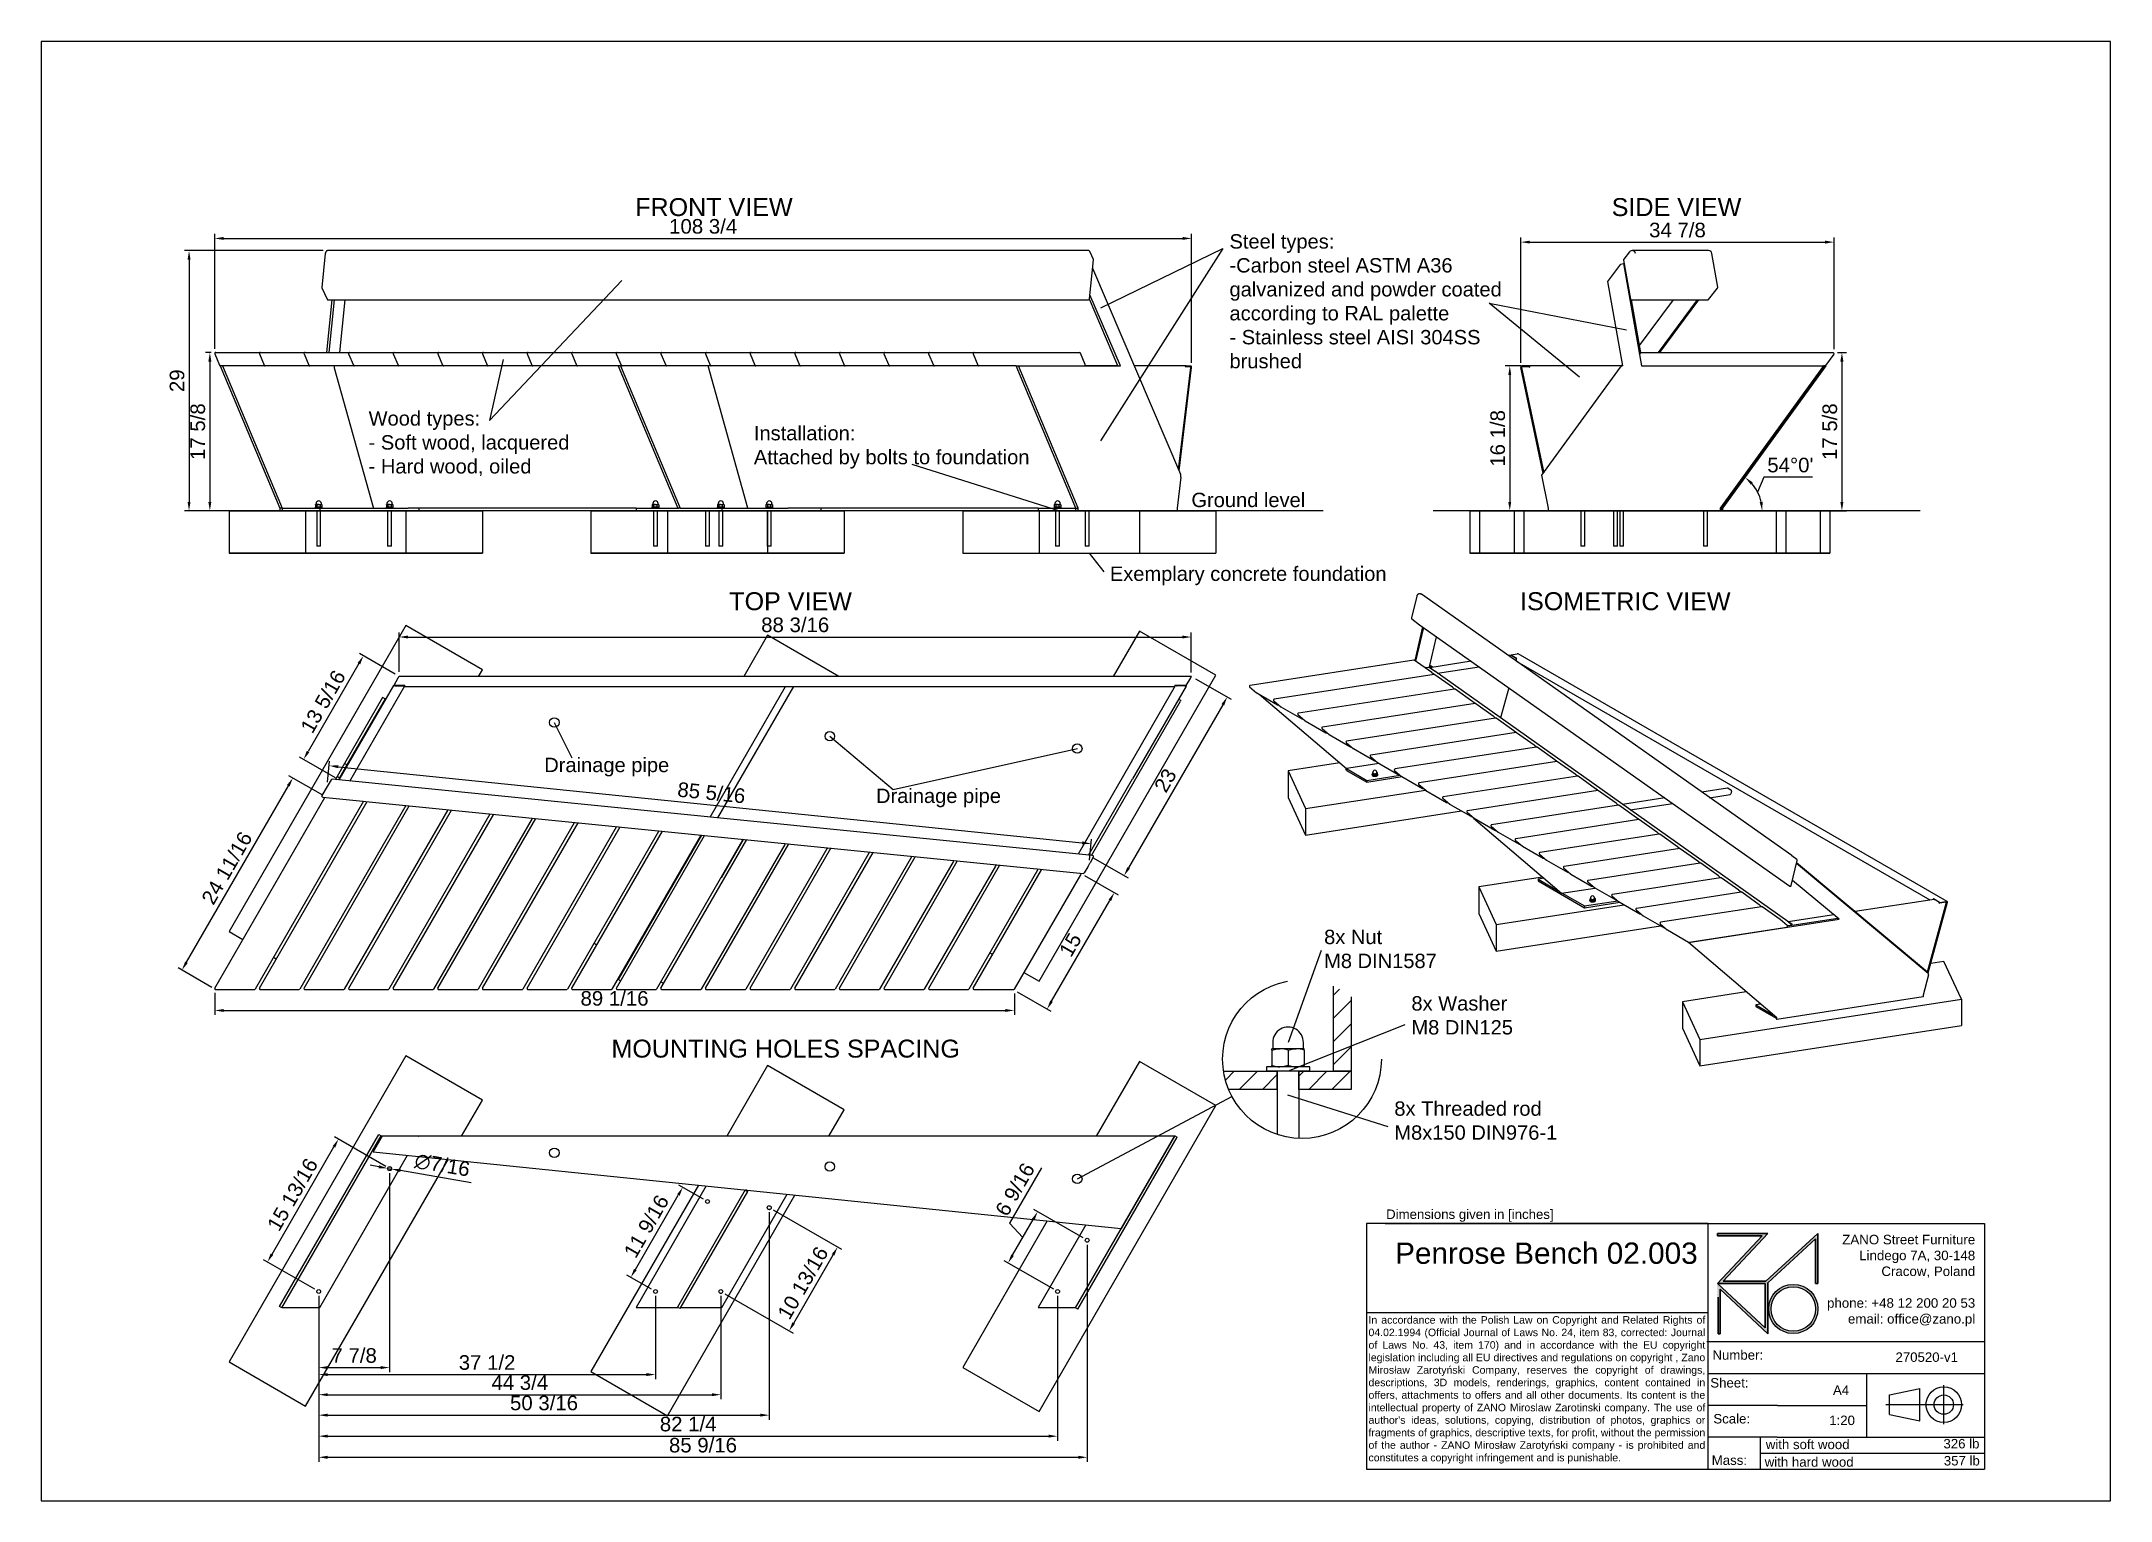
# Paper-space layout 'US' of a CAD drawing. Header units: inches. Extents: x -14.9 to -3.3, y -7.2 to 1.
# The model-space entities are those that its viewports show. They can reach past a viewport. Long polylines and large blocks are cut down to what shows.
import ezdxf

# ---------------------------------------------------------------- set-up
doc = ezdxf.new("R2010")
doc.units = ezdxf.units.IN
doc.linetypes.add('HIDDEN', pattern=[1.905, 1.27, -0.635])
for name, color, linetype, lineweight in [('ZANO_O', 10, 'Continuous', 0), ('ZANO_R', 7, 'Continuous', 0), ('ZANO_R_przerywana', 250, 'HIDDEN', 0), ('ZANO_W', 1, 'Continuous', 0)]:
    doc.layers.add(name, color=color, linetype=linetype, lineweight=lineweight)
doc.layers.add('ZANO_P', color=7, linetype='Continuous', lineweight=0, true_color=0xffffff)
doc.styles.get("Standard").update_dxf_attribs({"font": 'arial.ttf'})
doc.dimstyles.new('amerykanie', dxfattribs={"dimtxt": 50, "dimasz": 50, "dimexe": 0.5, "dimexo": 0.5, "dimgap": 1, "dimtad": 1, "dimdec": 0, "dimzin": 0, "dimlunit": 5, "dimtxsty": 'Standard', "dimcen": 0.09, "dimclrd": 1, "dimclre": 1, "dimclrt": 1, "dimazin": 0, "dimtfac": 1, "dimtdec": 0, "dimtmove": 0, "dimatfit": 3, "dimfxl": 1, "dimtzin": 0, "dimarcsym": 1})

psp = doc.layouts.new('US')

# ---------------------------------------------------------------- texts
at = {"layer": 'ZANO_O', "attachment_point": 1}
for s, insert, char_height, width in [('{\\fArial|b0|i0|c238|p34;FRONT VIEW}', (-11.56, 0.08), 0.1, 1.04774), ('{\\fArial|b0|i0|c238|p34;SIDE VIEW}', (-6.123, 0.08), 0.1, 1.0012), ('\\pxql;Steel types:\\P-Carbon steel ASTM A36\\Pgalvanized and powder coated\\Paccording to RAL palette\\P- Stainless steel AISI 304SS brushed', (-8.251, -0.121), 0.08, 1.53576), ('\\pxql;{\\fArial|b0|i0|c238|p34;Wood types:\\FARIALUNI.TTF|c238;\\P\\fArial|b0|i0|c238|p34;- Soft wood, lacquered\\FARIALUNI.TTF|c238;\\P\\fArial|b0|i0|c238|p34;- Hard wood, oiled}', (-13.044, -1.107), 0.08, 1.37907), ('\\pxql;{\\fArial|b0|i0|c238|p34;Installation:\\FARIALUNI.TTF|c238;\\P\\fArial|b0|i0|c238|p34;Attached by bolts to foundation}', (-10.899, -1.189), 0.08, 1.81828), ('{\\fArial|b0|i0|c238|p34;Ground level}', (-8.463, -1.561), 0.08, 0.78457), ('\\pxql;{\\fArial|b0|i0|c238|p34;Exemplary concrete foundation}', (-8.917, -1.972), 0.08, 1.68642), ('{\\fArial|b0|i0|c238|p34;TOP VIEW}', (-11.036, -2.115), 0.1, 0.86231), ('{\\fArial|b0|i0|c238|p34;ISOMETRIC VIEW}', (-6.633, -2.115), 0.1, 1.49258), ('{\\fArial|b0|i0|c238|p34;Drainage pipe}', (-12.066, -3.037), 0.08, 1.12891), ('{\\fArial|b0|i0|c238|p34;Drainage pipe}', (-10.219, -3.209), 0.08, 1.12891), ('8x Nut \\PM8 DIN1587', (-7.724, -3.995), 0.08, 0.89262), ('8x Washer \\PM8 DIN125', (-7.238, -4.365), 0.08, 0.85429), ('{\\fArial|b0|i0|c238|p34;MOUNTING HOLES SPACING}', (-11.692, -4.607), 0.1, 2.09064), ('8x Threaded rod \\PM8x150 DIN976-1', (-7.333, -4.951), 0.08, 1.01516)]:
    psp.add_mtext(s, dxfattribs=dict(at, insert=insert, char_height=char_height, width=width))
at = {"layer": 'ZANO_R', "attachment_point": 1}
for s, insert, char_height, width in [('{\\fArial|b0|i0|c238|p34;Dimensions given in [inches]}', (-7.379, -5.553), 0.05269, 1.79436), ('\\pxql;Penrose Bench 02.003^I', (-7.329, -5.737), 0.11856, 1.7443), ('\\pxqr;{\\fArial|b0|i0|c238|p34;ZANO Street Furniture\\FARIALUNI.TTF|c238;\\P\\fArial|b0|i0|c238|p34;Lindego 7A, 30-148\\FARIALUNI.TTF|c238;\\P\\fArial|b0|i0|c238|p34;Cracow, Poland\\FARIALUNI.TTF|c238;\\P\\P\\fArial|b0|i0|c238|p34;phone: +48 12 200 20 53\\FARIALUNI.TTF|c238;\\P\\fArial|b0|i0|c238|p34;email: office@zano.pl}', (-5.149, -5.694), 0.05298, 1.04998), ("\\pxqj;{\\fArial|b0|i0|c238|p34;In accordance with the Polish Law on Copyright and Related Rights of 04.02.1994 (Official Journal of Laws No. 24, item 83, corrected: Journal of Laws No. 43, item 170) and in accordance with the EU copyright legislation including all EU directives and regulations on copyright , Zano Mirosław Zarotyński Company, reserves the copyright of drawings, descriptions, 3D models, renderings, graphics, content contained in offers, attachments to offers and all other documents. Its content is the intellectual property of ZANO Miroslaw Zarotinski company. The use of author's ideas, solutions, copying, distribution of photos, graphics or fragments of graphics, descriptive texts, for profit, without the permission of the author - ZANO Mirosław Zarotyński company - is prohibited and constitutes a copyright infringement and is punishable.}", (-7.477, -6.147), 0.041822, 1.86937), ('{\\fArial|b0|i0|c238|p34;Number:}', (-5.562, -6.337), 0.05269, 0.35585), ('{\\C256;270520-v1}', (-4.543, -6.349), 0.05269, 0.49653), ('{\\fArial|b0|i0|c238|p34;Sheet:}', (-5.574, -6.492), 0.05269, 254.32319), ('{\\fArial|b0|i0|c238|p34;A4}', (-4.891, -6.533), 0.05269, 0.18637), ('{\\fArial|b0|i0|c238|p34;Scale:}', (-5.557, -6.692), 0.05269, 254.32319), ('1:20', (-4.912, -6.701), 0.0527, 0.20756), ('{\\fArial|b0|i0|c238|p34;with soft wood}', (-5.265, -6.835), 0.05269, 1.21824), ('326 lb', (-4.276, -6.831), 0.0527, 0.22908), ('{\\fArial|b0|i0|c238|p34;Mass:}', (-5.566, -6.923), 0.05269, 254.32319), ('{\\fArial|b0|i0|c238|p34;with hard wood}', (-5.271, -6.933), 0.05269, 0.89713), ('357 lb', (-4.274, -6.926), 0.0527, 0.22731)]:
    psp.add_mtext(s, dxfattribs=dict(at, insert=insert, char_height=char_height, width=width))

msp = doc.modelspace()

# ---------------------------------------------------------------- blocks, each defined once
blk = doc.blocks.new('*D386')
at = {"layer": 'ZANO_W', "color": 1, "lineweight": -2}
for p, q in [((-8.4, 122.37), (-9.06, 122.37)), ((-8.56, 121.37), (-8.56, 105.74)), ((-6.92, 104.74), (-9.06, 104.74))]:
    blk.add_line(p, q, dxfattribs=at)
at = {"layer": 'ZANO_W', "color": 1}
for points in [[(-8.39, 121.37), (-8.73, 121.37), (-8.56, 122.37)], [(-8.73, 105.74), (-8.39, 105.74), (-8.56, 104.74)]]:
    blk.add_solid(points, dxfattribs=at)
at = {"layer": 'ZANO_W', "color": 1, "insert": (-9.9, 113.56), "char_height": 1.625, "attachment_point": 5, "rotation": 90}
blk.add_mtext('17 5/8', dxfattribs=at)
blk = doc.blocks.new('*D387')
at = {"layer": 'ZANO_W', "color": 1, "lineweight": -2}
for p, q in [((4.06, 133.72), (-11.38, 133.72)), ((-10.88, 132.72), (-10.88, 105.74)), ((-1.28, 104.74), (-11.38, 104.74))]:
    blk.add_line(p, q, dxfattribs=at)
at = {"layer": 'ZANO_W', "color": 1}
for points in [[(-10.71, 132.72), (-11.04, 132.72), (-10.88, 133.72)], [(-11.04, 105.74), (-10.71, 105.74), (-10.88, 104.74)]]:
    blk.add_solid(points, dxfattribs=at)
at = {"layer": 'ZANO_W', "color": 1, "insert": (-12.21, 119.23), "char_height": 1.625, "attachment_point": 5, "rotation": 90}
blk.add_mtext('29', dxfattribs=at)
blk = doc.blocks.new('*D388')
at = {"layer": 'ZANO_W', "color": 1, "lineweight": -2}
for p, q in [((-8.02, 122.78), (-8.02, 135.58)), ((-7.02, 135.08), (99.76, 135.08)), ((100.76, 121.23), (100.76, 135.58))]:
    blk.add_line(p, q, dxfattribs=at)
at = {"layer": 'ZANO_W', "color": 1}
for points in [[(-7.02, 135.25), (-7.02, 134.92), (-8.02, 135.08)], [(99.76, 134.92), (99.76, 135.25), (100.76, 135.08)]]:
    blk.add_solid(points, dxfattribs=at)
at = {"layer": 'ZANO_W', "color": 1, "insert": (46.37, 136.42), "char_height": 1.625, "attachment_point": 5}
blk.add_mtext('108 3/4', dxfattribs=at)
blk = doc.blocks.new('*D389')
at = {"layer": 'ZANO_W', "color": 1, "lineweight": -2}
for p, q in [((137.42, 121.24), (137.42, 135.17)), ((138.42, 134.67), (171.3, 134.67)), ((172.3, 122.76), (172.3, 135.17))]:
    blk.add_line(p, q, dxfattribs=at)
at = {"layer": 'ZANO_W', "color": 1}
for points in [[(138.42, 134.84), (138.42, 134.51), (137.42, 134.67)], [(171.3, 134.51), (171.3, 134.84), (172.3, 134.67)]]:
    blk.add_solid(points, dxfattribs=at)
at = {"layer": 'ZANO_W', "color": 1, "insert": (154.86, 136.01), "char_height": 1.625, "attachment_point": 5}
blk.add_mtext('34 7/8', dxfattribs=at)
blk = doc.blocks.new('*D390')
at = {"layer": 'ZANO_W', "color": 1, "lineweight": -2}
for p, q in [((-11.17, 54.45), (0.18, 74.11)), ((4.01, 73.05), (0.25, 75.23)), ((-8.33, 51.66), (-12.1, 53.83))]:
    blk.add_line(p, q, dxfattribs=at)
at = {"layer": 'ZANO_W', "color": 1}
for points in [[(0.32, 74.03), (0.03, 74.2), (0.68, 74.98)], [(-11.31, 54.53), (-11.02, 54.36), (-11.67, 53.58)]]:
    blk.add_solid(points, dxfattribs=at)
at = {"layer": 'ZANO_W', "color": 1, "insert": (-6.66, 64.95), "char_height": 1.625, "attachment_point": 5, "rotation": 60.0128}
blk.add_mtext('24 11/16', dxfattribs=at)
blk = doc.blocks.new('*D391')
at = {"layer": 'ZANO_W', "color": 1, "lineweight": -2}
for p, q in [((88.84, 64.13), (92.59, 61.97)), ((85.17, 50.11), (91.66, 61.35)), ((81.35, 51.16), (85.1, 48.99))]:
    blk.add_line(p, q, dxfattribs=at)
at = {"layer": 'ZANO_W', "color": 1}
for points in [[(91.8, 61.27), (91.51, 61.43), (92.16, 62.22)], [(85.02, 50.19), (85.31, 50.03), (84.67, 49.24)]]:
    blk.add_solid(points, dxfattribs=at)
at = {"layer": 'ZANO_W', "color": 1, "insert": (87.26, 56.39), "char_height": 1.625, "attachment_point": 5, "rotation": 60}
blk.add_mtext('15', dxfattribs=at)
blk = doc.blocks.new('*D392')
at = {"layer": 'ZANO_W', "color": 1, "lineweight": -2}
for p, q in [((137.47, 120.88), (135.69, 120.88)), ((136.19, 119.88), (136.19, 105.74)), ((140.02, 104.74), (135.69, 104.74))]:
    blk.add_line(p, q, dxfattribs=at)
at = {"layer": 'ZANO_W', "color": 1}
for points in [[(136.35, 119.88), (136.02, 119.88), (136.19, 120.88)], [(136.02, 105.74), (136.35, 105.74), (136.19, 104.74)]]:
    blk.add_solid(points, dxfattribs=at)
at = {"layer": 'ZANO_W', "color": 1, "insert": (134.85, 112.81), "char_height": 1.625, "attachment_point": 5, "rotation": 90}
blk.add_mtext('16 1/8', dxfattribs=at)
blk = doc.blocks.new('*D393')
at = {"layer": 'ZANO_W', "color": 1, "lineweight": -2}
for p, q in [((172.68, 122.37), (173.67, 122.37)), ((173.17, 121.37), (173.17, 105.74)), ((171.26, 104.74), (173.67, 104.74))]:
    blk.add_line(p, q, dxfattribs=at)
at = {"layer": 'ZANO_W', "color": 1}
for points in [[(173.34, 121.37), (173, 121.37), (173.17, 122.37)], [(173, 105.74), (173.34, 105.74), (173.17, 104.74)]]:
    blk.add_solid(points, dxfattribs=at)
at = {"layer": 'ZANO_W', "color": 1, "insert": (171.83, 113.56), "char_height": 1.625, "attachment_point": 5, "rotation": 90}
blk.add_mtext('17 5/8', dxfattribs=at)
blk = doc.blocks.new('*D394')
at = {"layer": 'ZANO_W', "color": 1, "lineweight": -2}
for p, q in [((8.04, 87.72), (2.38, 77.92)), ((12.08, 86.54), (8.1, 88.84)), ((5.42, 75.01), (1.44, 77.3))]:
    blk.add_line(p, q, dxfattribs=at)
at = {"layer": 'ZANO_W', "color": 1}
for points in [[(8.18, 87.64), (7.89, 87.8), (8.54, 88.59)], [(2.23, 78), (2.52, 77.84), (1.88, 77.05)]]:
    blk.add_solid(points, dxfattribs=at)
at = {"layer": 'ZANO_W', "color": 1, "insert": (4.05, 83.49), "char_height": 1.625, "attachment_point": 5, "rotation": 60}
blk.add_mtext('13 5/16', dxfattribs=at)
blk = doc.blocks.new('*D395')
at = {"layer": 'ZANO_W', "color": 1, "lineweight": -2}
for p, q in [((101.2, 86.04), (105.17, 83.75)), ((104.23, 83.13), (93.74, 64.96)), ((89.71, 66.14), (93.68, 63.85))]:
    blk.add_line(p, q, dxfattribs=at)
at = {"layer": 'ZANO_W', "color": 1}
for points in [[(104.38, 83.05), (104.09, 83.22), (104.73, 84)], [(93.6, 65.05), (93.89, 64.88), (93.24, 64.1)]]:
    blk.add_solid(points, dxfattribs=at)
at = {"layer": 'ZANO_W', "color": 1, "insert": (97.84, 74.71), "char_height": 1.625, "attachment_point": 5, "rotation": 60}
blk.add_mtext('23', dxfattribs=at)
blk = doc.blocks.new('*D396')
at = {"layer": 'ZANO_W', "color": 1, "lineweight": -2}
for p, q in [((164.46, 108.49), (163.79, 106.83)), ((169.89, 108.49), (164.46, 108.49))]:
    blk.add_line(p, q, dxfattribs=at)
blk.add_arc((159.69, 104.74), 4.6, 12.4793, 41.5155, dxfattribs=at)
at = {"layer": 'ZANO_W', "color": 1}
for points in [[(163.25, 107.91), (163.03, 107.66), (162.4, 108.46)], [(164.02, 105.71), (164.35, 105.75), (164.29, 104.74)]]:
    blk.add_solid(points, dxfattribs=at)
at = {"layer": 'ZANO_W', "color": 1, "insert": (167.43, 109.83), "char_height": 1.625, "attachment_point": 5}
blk.add_mtext("54%%d0'", dxfattribs=at)
blk = doc.blocks.new('*D397')
at = {"layer": 'ZANO_W', "color": 1, "lineweight": -2}
for p, q in [((12.51, 86.79), (12.51, 91.18)), ((13.51, 90.68), (99.72, 90.68)), ((100.72, 86.72), (100.72, 91.18))]:
    blk.add_line(p, q, dxfattribs=at)
at = {"layer": 'ZANO_W', "color": 1}
for points in [[(13.51, 90.85), (13.51, 90.52), (12.51, 90.68)], [(99.72, 90.52), (99.72, 90.85), (100.72, 90.68)]]:
    blk.add_solid(points, dxfattribs=at)
at = {"layer": 'ZANO_W', "color": 1, "insert": (56.62, 92.03), "char_height": 1.625, "attachment_point": 5}
blk.add_mtext('88 3/16', dxfattribs=at)
blk = doc.blocks.new('*D398')
at = {"layer": 'ZANO_W', "color": 1, "lineweight": -2}
for p, q in [((-8.02, 51.03), (-8.02, 48.58)), ((81.02, 50.97), (81.02, 48.58)), ((-7.02, 49.08), (80.02, 49.08))]:
    blk.add_line(p, q, dxfattribs=at)
at = {"layer": 'ZANO_W', "color": 1}
for points in [[(-7.02, 49.25), (-7.02, 48.92), (-8.02, 49.08)], [(80.02, 48.92), (80.02, 49.25), (81.02, 49.08)]]:
    blk.add_solid(points, dxfattribs=at)
at = {"layer": 'ZANO_W', "color": 1, "insert": (36.5, 50.42), "char_height": 1.625, "attachment_point": 5}
blk.add_mtext('89 1/16', dxfattribs=at)
blk = doc.blocks.new('*D399')
at = {"layer": 'ZANO_W', "color": 1, "lineweight": -2}
for p, q in [((11.03, 31.71), (5.32, 35)), ((-1.64, 21.94), (5.26, 33.88)), ((3.13, 18.03), (-2.57, 21.32))]:
    blk.add_line(p, q, dxfattribs=at)
at = {"layer": 'ZANO_W', "color": 1}
for points in [[(5.4, 33.8), (5.11, 33.97), (5.76, 34.75)], [(-1.79, 22.02), (-1.5, 21.85), (-2.14, 21.07)]]:
    blk.add_solid(points, dxfattribs=at)
at = {"layer": 'ZANO_W', "color": 1, "insert": (0.65, 28.58), "char_height": 1.625, "attachment_point": 5, "rotation": 60}
blk.add_mtext('15 13/16', dxfattribs=at)
blk = doc.blocks.new('*D400')
at = {"layer": 'ZANO_W', "color": 1, "lineweight": -2}
for p, q in [((10.26, 31.67), (9.28, 31.84)), ((11.25, 31.49), (11.67, 31.42)), ((20.53, 29.89), (12.66, 31.25))]:
    blk.add_line(p, q, dxfattribs=at)
at = {"layer": 'ZANO_W', "color": 1}
for points in [[(10.23, 31.5), (10.29, 31.83), (11.25, 31.49)], [(12.69, 31.41), (12.63, 31.09), (11.67, 31.42)]]:
    blk.add_solid(points, dxfattribs=at)
at = {"layer": 'ZANO_W', "color": 1, "insert": (17.32, 31.84), "char_height": 1.625, "attachment_point": 5, "rotation": 350.1882}
blk.add_mtext('∅7/16', dxfattribs=at)
blk = doc.blocks.new('*D401')
at = {"layer": 'ZANO_W', "color": 1, "lineweight": -2}
for p, q in [((11.46, 30.96), (11.46, 8.8)), ((3.56, 17.28), (3.56, 8.8)), ((4.56, 9.3), (10.46, 9.3))]:
    blk.add_line(p, q, dxfattribs=at)
at = {"layer": 'ZANO_W', "color": 1}
for points in [[(4.56, 9.47), (4.56, 9.14), (3.56, 9.3)], [(10.46, 9.14), (10.46, 9.47), (11.46, 9.3)]]:
    blk.add_solid(points, dxfattribs=at)
at = {"layer": 'ZANO_W', "color": 1, "insert": (7.51, 10.64), "char_height": 1.625, "attachment_point": 5}
blk.add_mtext('7 7/8', dxfattribs=at)
blk = doc.blocks.new('*D402')
at = {"layer": 'ZANO_W', "color": 1, "lineweight": -2}
for p, q in [((3.56, 17.28), (3.56, 8.02)), ((41.06, 17.28), (41.06, 8.02)), ((4.56, 8.52), (40.06, 8.52))]:
    blk.add_line(p, q, dxfattribs=at)
at = {"layer": 'ZANO_W', "color": 1}
for points in [[(4.56, 8.69), (4.56, 8.36), (3.56, 8.52)], [(40.06, 8.36), (40.06, 8.69), (41.06, 8.52)]]:
    blk.add_solid(points, dxfattribs=at)
at = {"layer": 'ZANO_W', "color": 1, "insert": (22.31, 9.86), "char_height": 1.625, "attachment_point": 5}
blk.add_mtext('37 1/2', dxfattribs=at)
blk = doc.blocks.new('*D403')
at = {"layer": 'ZANO_W', "color": 1, "lineweight": -2}
for p, q in [((3.56, 17.28), (3.56, 5.78)), ((48.34, 17.28), (48.34, 5.78)), ((4.56, 6.28), (47.34, 6.28))]:
    blk.add_line(p, q, dxfattribs=at)
at = {"layer": 'ZANO_W', "color": 1}
for points in [[(4.56, 6.45), (4.56, 6.12), (3.56, 6.28)], [(47.34, 6.12), (47.34, 6.45), (48.34, 6.28)]]:
    blk.add_solid(points, dxfattribs=at)
at = {"layer": 'ZANO_W', "color": 1, "insert": (25.95, 7.62), "char_height": 1.625, "attachment_point": 5}
blk.add_mtext('44 3/4', dxfattribs=at)
blk = doc.blocks.new('*D404')
at = {"layer": 'ZANO_W', "color": 1, "lineweight": -2}
for p, q in [((53.73, 26.62), (53.73, 3.5)), ((3.56, 17.28), (3.56, 3.5)), ((4.56, 4), (52.73, 4))]:
    blk.add_line(p, q, dxfattribs=at)
at = {"layer": 'ZANO_W', "color": 1}
for points in [[(4.56, 4.17), (4.56, 3.84), (3.56, 4)], [(52.73, 3.84), (52.73, 4.17), (53.73, 4)]]:
    blk.add_solid(points, dxfattribs=at)
at = {"layer": 'ZANO_W', "color": 1, "insert": (28.65, 5.35), "char_height": 1.625, "attachment_point": 5}
blk.add_mtext('50 3/16', dxfattribs=at)
blk = doc.blocks.new('*D405')
at = {"layer": 'ZANO_W', "color": 1, "lineweight": -2}
for p, q in [((3.56, 17.28), (3.56, 1.16)), ((85.83, 17.28), (85.83, 1.16)), ((4.56, 1.66), (84.83, 1.66))]:
    blk.add_line(p, q, dxfattribs=at)
at = {"layer": 'ZANO_W', "color": 1}
for points in [[(4.56, 1.83), (4.56, 1.5), (3.56, 1.66)], [(84.83, 1.5), (84.83, 1.83), (85.83, 1.66)]]:
    blk.add_solid(points, dxfattribs=at)
at = {"layer": 'ZANO_W', "color": 1, "insert": (44.7, 3), "char_height": 1.625, "attachment_point": 5}
blk.add_mtext('82 1/4', dxfattribs=at)
blk = doc.blocks.new('*D406')
at = {"layer": 'ZANO_W', "color": 1, "lineweight": -2}
for p, q in [((89.13, 22.99), (89.13, -1.19)), ((3.56, 17.28), (3.56, -1.19)), ((4.56, -0.69), (88.13, -0.69))]:
    blk.add_line(p, q, dxfattribs=at)
at = {"layer": 'ZANO_W', "color": 1}
for points in [[(4.56, -0.52), (4.56, -0.86), (3.56, -0.69)], [(88.13, -0.86), (88.13, -0.52), (89.13, -0.69)]]:
    blk.add_solid(points, dxfattribs=at)
at = {"layer": 'ZANO_W', "color": 1, "insert": (46.35, 0.65), "char_height": 1.625, "attachment_point": 5}
blk.add_mtext('85 9/16', dxfattribs=at)
blk = doc.blocks.new('*D407')
at = {"layer": 'ZANO_W', "color": 1, "lineweight": -2}
for p, q in [((38.82, 20.23), (43.6, 28.52)), ((46.42, 28.05), (43.67, 29.64)), ((40.63, 18.03), (37.88, 19.61))]:
    blk.add_line(p, q, dxfattribs=at)
at = {"layer": 'ZANO_W', "color": 1}
for points in [[(43.75, 28.44), (43.46, 28.6), (44.1, 29.39)], [(38.67, 20.31), (38.96, 20.15), (38.32, 19.36)]]:
    blk.add_solid(points, dxfattribs=at)
at = {"layer": 'ZANO_W', "color": 1, "insert": (40.05, 25.04), "char_height": 1.625, "attachment_point": 5, "rotation": 60}
blk.add_mtext('11 9/16', dxfattribs=at)
blk = doc.blocks.new('*D408')
at = {"layer": 'ZANO_W', "color": 1, "lineweight": -2}
for p, q in [((54.16, 26.87), (61.77, 22.48)), ((56.45, 14.25), (60.84, 21.86)), ((48.77, 17.53), (56.38, 13.14))]:
    blk.add_line(p, q, dxfattribs=at)
at = {"layer": 'ZANO_W', "color": 1}
for points in [[(60.98, 21.78), (60.69, 21.94), (61.34, 22.73)], [(56.3, 14.34), (56.59, 14.17), (55.95, 13.39)]]:
    blk.add_solid(points, dxfattribs=at)
at = {"layer": 'ZANO_W', "color": 1, "insert": (57.48, 18.73), "char_height": 1.625, "attachment_point": 5, "rotation": 60}
blk.add_mtext('10 13/16', dxfattribs=at)
blk = doc.blocks.new('*D409')
at = {"layer": 'ZANO_W', "color": 1, "lineweight": -2}
for p, q in [((84.04, 31.57), (80.48, 25.4)), ((80.48, 25.4), (81.97, 23.81)), ((80.83, 21.82), (83.12, 25.8)), ((88.7, 23.74), (83.19, 26.92)), ((85.4, 18.03), (79.89, 21.21))]:
    blk.add_line(p, q, dxfattribs=at)
at = {"layer": 'ZANO_W', "color": 1}
for points in [[(83.27, 25.72), (82.98, 25.88), (83.62, 26.67)], [(80.68, 21.91), (80.97, 21.74), (80.33, 20.96)]]:
    blk.add_solid(points, dxfattribs=at)
at = {"layer": 'ZANO_W', "color": 1, "insert": (81.1, 29.15), "char_height": 1.625, "attachment_point": 5, "rotation": 60}
blk.add_mtext('6 9/16', dxfattribs=at)
blk = doc.blocks.new('*D410')
at = {"layer": 'ZANO_W', "color": 1, "lineweight": -2}
for p, q in [((4.54, 74.52), (4.78, 76.84)), ((5.73, 76.24), (88.58, 67.76)), ((89.39, 65.83), (89.62, 68.15))]:
    blk.add_line(p, q, dxfattribs=at)
at = {"layer": 'ZANO_W', "color": 1}
for points in [[(5.74, 76.41), (5.71, 76.07), (4.73, 76.34)], [(88.56, 67.59), (88.6, 67.92), (89.57, 67.65)]]:
    blk.add_solid(points, dxfattribs=at)
at = {"layer": 'ZANO_W', "color": 1, "insert": (47.29, 73.33), "char_height": 1.625, "attachment_point": 5, "rotation": 354.1528}
blk.add_mtext('85 5/16', dxfattribs=at)

# ---------------------------------------------------------------- dimensions: what is measured, and where the dimension line sits
at = {"layer": 'ZANO_W'}
for base, p1, p2, picture, middle in [((100.76278, 135.08286), (-8.01672, 122.27923), (100.76278, 120.72781), '*D388', (46.37303, 136.42363)), ((172.29797, 134.67348), (137.41595, 120.73987), (172.29797, 122.26077), '*D389', (154.85696, 136.01425)), ((100.71963, 90.68444), (12.51061, 86.29255), (100.71963, 86.21776), '*D397', (56.61512, 92.02521)), ((81.01949, 49.08244), (-8.01903, 51.53271), (81.01949, 51.46628), '*D398', (36.50023, 50.42265)), ((11.46007, 9.30304), (3.56218, 17.77824), (11.46007, 31.45778), '*D401', (7.51112, 10.64325)), ((53.72817, 4.00438), (3.56218, 17.77824), (53.72817, 27.11962), '*D404', (28.64518, 5.34515)), ((89.1304, -0.69123), (3.56218, 17.77824), (89.1304, 23.48613), '*D406', (46.34629, 0.64898)), ((48.33658, 6.28205), (3.56218, 17.77824), (48.33658, 17.7811), '*D403', (25.94938, 7.62281)), ((41.06219, 8.52175), (3.56218, 17.77824), (41.06219, 17.77824), '*D402', (22.31219, 9.86252)), ((85.83494, 1.66282), (3.56218, 17.77824), (85.83494, 17.77824), '*D405', (44.69856, 3.00303))]:
    dim = msp.add_linear_dim(base=base, p1=p1, p2=p2, dimstyle='amerykanie', override={"dimtxt": 1.625, "dimasz": 1, "dimgap": 0.5, "dimdec": 4, "dimaunit": 1, "dimadec": 1, "dimtdec": 4, "dimtmove": 1, "dimfrac": 2}, dxfattribs=at)
    dim.commit()
    dim.dimension.update_dxf_attribs({"geometry": picture, "text_midpoint": middle})
for base, p1, p2, picture, middle in [((-10.87771, 104.73829), (4.5577, 133.72213), (-0.77873, 104.73829), '*D387', (-12.20739, 119.23021)), ((-8.5613, 104.73829), (-7.90101, 122.37372), (-6.42332, 104.73829), '*D386', (-9.90151, 113.55601)), ((173.16852, 104.73829), (172.17999, 122.37372), (170.76214, 104.73829), '*D393', (171.82831, 113.55601)), ((136.188198, 104.738289), (137.971832, 120.881036), (140.516745, 104.738289), '*D392', (134.847986, 112.809662))]:
    dim = msp.add_linear_dim(base=base, p1=p1, p2=p2, angle=90, dimstyle='amerykanie', override={"dimtxt": 1.625, "dimasz": 1, "dimgap": 0.5, "dimdec": 4, "dimaunit": 1, "dimadec": 1, "dimtdec": 4, "dimtmove": 1, "dimfrac": 2}, dxfattribs=at)
    dim.commit()
    dim.dimension.update_dxf_attribs({"geometry": picture, "text_midpoint": middle})
dim = msp.add_angular_dim_2l(base=(164.06897, 106.15974), line1=((181.8853, 104.73829), (127.64884, 104.73829)), line2=((159.92258, 105.05321), (171.42207, 120.87786)), dimstyle='amerykanie', override={"dimtxt": 1.625, "dimasz": 1, "dimgap": 0.5, "dimdec": 4, "dimaunit": 1, "dimadec": 1, "dimtdec": 4, "dimtmove": 1, "dimfrac": 2}, dxfattribs=at)
dim.commit()
dim.dimension.update_dxf_attribs({"geometry": '*D396', "text_midpoint": (167.42842, 109.83252), "dimtype": 162})
for p1, p2, distance, picture, middle in [((12.51061, 86.29255), (5.85199, 74.75949), -4.58967, '*D394', (4.04539, 83.49124)), ((100.76281, 86.29255), (89.27204, 66.38996), 4.58523, '*D395', (97.83633, 74.71376)), ((4.49406, 74.0177), (89.33588, 65.3292), 2.33673, '*D410', (47.28956, 73.33126)), ((-7.90101, 51.40724), (4.44602, 72.80395), 4.34983, '*D390', (-6.65585, 64.94951)), ((80.91722, 51.40724), (88.40713, 64.38014), -4.32935, '*D391', (87.25996, 56.39385)), ((3.56218, 17.77824), (11.46007, 31.45778), 6.58623, '*D399', (0.64614, 28.58151)), ((85.83494, 17.77824), (89.1304, 23.48613), 6.36005, '*D409', (79.56741, 26.50349)), ((41.06219, 17.77824), (46.84882, 27.80097), 3.17046, '*D407', (40.04915, 25.04494)), ((48.33658, 17.7811), (53.72817, 27.11962), -8.78562, '*D408', (57.47981, 18.72793))]:
    dim = msp.add_aligned_dim(p1=p1, p2=p2, distance=distance, dimstyle='amerykanie', override={"dimtxt": 1.625, "dimasz": 1, "dimgap": 0.5, "dimdec": 4, "dimaunit": 1, "dimadec": 1, "dimtdec": 4, "dimtmove": 1, "dimfrac": 2}, dxfattribs=at)
    dim.commit()
    dim.dimension.update_dxf_attribs({"geometry": picture, "text_midpoint": middle})
dim = msp.add_diameter_dim_2p(p1=(11.24673, 31.49468), p2=(11.67341, 31.42089), dimstyle='amerykanie', override={"dimtxt": 1.625, "dimasz": 1, "dimgap": 0.5, "dimdec": 4, "dimaunit": 1, "dimadec": 1, "dimtdec": 4, "dimtmove": 1, "dimfrac": 2}, dxfattribs=at)
dim.commit()
dim.dimension.update_dxf_attribs({"geometry": '*D400', "text_midpoint": (17.32133, 31.83967)})

# ---------------------------------------------------------------- linework, layer by layer
at = {"layer": 'ZANO_R'}
for p, q in [((89.23359, 133.73329), (4.5577, 133.72213)), ((158.31697, 133.73329), (149.82145, 133.72213)), ((4.29261, 133.39056), (3.9108, 129.62988)), ((89.38993, 128.34862), (89.83074, 132.69036)), ((89.82103, 132.75057), (89.45698, 133.56326)), ((89.73555, 131.75276), (99.52747, 108.84064)), ((147.11157, 130.28651), (148.54513, 132.22315)), ((148.54513, 132.22315), (148.84581, 132.29366)), ((148.84581, 132.29366), (150.8533, 120.87786)), ((148.93278, 132.29366), (148.84581, 132.29366)), ((148.86648, 132.67068), (149.62998, 128.32893)), ((149.52695, 133.57668), (148.88985, 132.76399)), ((149.52695, 133.57668), (149.52924, 133.57896)), ((158.69051, 133.41128), (158.69128, 133.41024)), ((159.3526, 129.64956), (158.69128, 133.41024)), ((3.92051, 129.56967), (4.48877, 128.30111)), ((148.76611, 120.87786), (147.11157, 130.28651)), ((158.33476, 128.28769), (159.32923, 129.55624)), ((5.02219, 128.23135), (4.42747, 122.37372)), ((4.59656, 128.23129), (89.27246, 128.24245)), ((5.29492, 128.23139), (4.7002, 122.37372)), ((5.90524, 122.37372), (6.49998, 128.23154)), ((92.55687, 120.87786), (89.37992, 128.3116)), ((92.82959, 120.87786), (89.43733, 128.81542)), ((149.71699, 128.23499), (150.75371, 122.33959)), ((149.74645, 128.23129), (158.24197, 128.24245)), ((154.38275, 128.23738), (150.6123, 123.14373)), ((152.73315, 122.37372), (157.07619, 128.24092)), ((152.89061, 122.37372), (157.2338, 128.24113)), ((-8.0099, 122.20994), (-7.48141, 120.95027)), ((-7.90101, 122.37372), (-3.62828, 122.37372)), ((-3.62828, 122.37372), (-2.93205, 122.37372)), ((-3.04095, 122.20994), (-2.51245, 120.95027)), ((-2.93205, 122.37372), (1.33943, 122.37372)), ((1.33943, 122.37372), (2.03565, 122.37372)), ((1.92675, 122.20994), (2.45525, 120.95027)), ((2.03565, 122.37372), (6.30713, 122.37372)), ((6.30713, 122.37372), (7.00335, 122.37372)), ((6.89446, 122.20994), (7.42295, 120.95027)), ((7.00335, 122.37372), (11.27483, 122.37372)), ((11.27483, 122.37372), (11.97106, 122.37372)), ((11.86216, 122.20994), (12.39065, 120.95027)), ((11.97106, 122.37372), (16.24253, 122.37372)), ((16.24253, 122.37372), (16.93876, 122.37372)), ((16.82986, 122.20994), (17.35836, 120.95027)), ((16.93876, 122.37372), (21.21023, 122.37372)), ((21.21023, 122.37372), (21.90646, 122.37372)), ((21.79756, 122.20994), (22.32606, 120.95027)), ((21.90646, 122.37372), (26.17794, 122.37372)), ((26.17794, 122.37372), (26.87416, 122.37372)), ((26.76526, 122.20994), (27.29376, 120.95027)), ((26.87416, 122.37372), (31.14564, 122.37372)), ((31.14564, 122.37372), (31.84187, 122.37372)), ((31.73297, 122.20994), (32.26146, 120.95027)), ((31.84187, 122.37372), (36.11334, 122.37372)), ((36.11334, 122.37372), (36.80957, 122.37372)), ((36.70067, 122.20994), (37.22916, 120.95027)), ((36.80957, 122.37372), (41.08104, 122.37372)), ((41.08104, 122.37372), (41.77727, 122.37372)), ((41.66837, 122.20994), (42.19687, 120.95027)), ((41.77727, 122.37372), (46.04875, 122.37372)), ((46.04875, 122.37372), (46.74497, 122.37372)), ((46.63607, 122.20994), (47.16457, 120.95027)), ((46.74497, 122.37372), (51.01645, 122.37372)), ((51.01645, 122.37372), (51.71267, 122.37372)), ((51.60378, 122.20994), (52.13227, 120.95027)), ((51.71267, 122.37372), (55.98415, 122.37372)), ((55.98415, 122.37372), (56.68038, 122.37372)), ((56.57148, 122.20994), (57.09997, 120.95027)), ((56.68038, 122.37372), (60.95185, 122.37372)), ((60.95185, 122.37372), (61.64808, 122.37372)), ((61.53918, 122.20994), (62.06768, 120.95027)), ((61.64808, 122.37372), (65.91955, 122.37372)), ((65.91955, 122.37372), (66.61578, 122.37372)), ((66.50688, 122.20994), (67.03538, 120.95027)), ((66.61578, 122.37372), (70.88726, 122.37372)), ((70.88726, 122.37372), (71.58348, 122.37372)), ((71.47458, 122.20994), (72.00308, 120.95027)), ((71.58348, 122.37372), (75.85496, 122.37372)), ((75.85496, 122.37372), (76.55119, 122.37372)), ((76.44229, 122.20994), (76.97078, 120.95027)), ((76.55119, 122.37372), (80.91722, 122.37372)), ((80.91722, 122.37372), (88.27114, 122.37372)), ((88.90854, 121.04164), (88.38004, 122.30132)), ((150.74122, 122.32505), (150.65487, 122.20622)), ((150.83676, 122.37372), (172.17999, 122.37372)), ((172.27552, 122.18621), (171.36014, 120.92653)), ((-7.41797, 120.87786), (-0.77873, 105.05321)), ((-7.37251, 120.87786), (-7.41797, 120.87786)), ((-3.09978, 120.87786), (-7.37251, 120.87786)), ((-7.14524, 120.87786), (-0.50601, 105.05321)), ((-2.40355, 120.87786), (-3.09978, 120.87786)), ((1.86792, 120.87786), (-2.40355, 120.87786)), ((2.56415, 120.87786), (1.86792, 120.87786)), ((6.83562, 120.87786), (2.56415, 120.87786)), ((5.27714, 120.66354), (9.61238, 105.13488)), ((7.53185, 120.87786), (6.83562, 120.87786)), ((11.80333, 120.87786), (7.53185, 120.87786)), ((12.49955, 120.87786), (11.80333, 120.87786)), ((16.77103, 120.87786), (12.49955, 120.87786)), ((17.46725, 120.87786), (16.77103, 120.87786)), ((21.73873, 120.87786), (17.46725, 120.87786)), ((22.43496, 120.87786), (21.73873, 120.87786)), ((26.70643, 120.87786), (22.43496, 120.87786)), ((27.40266, 120.87786), (26.70643, 120.87786)), ((31.67413, 120.87786), (27.40266, 120.87786)), ((32.37036, 120.87786), (31.67413, 120.87786)), ((36.64184, 120.87786), (32.37036, 120.87786)), ((36.90024, 120.87786), (36.64184, 120.87786)), ((37.17296, 120.87786), (36.90024, 120.87786)), ((36.90024, 120.87786), (43.53947, 105.05321)), ((37.17296, 120.87786), (43.81219, 105.05321)), ((37.33806, 120.87786), (37.17296, 120.87786)), ((41.60954, 120.87786), (37.33806, 120.87786)), ((42.30577, 120.87786), (41.60954, 120.87786)), ((46.57724, 120.87786), (42.30577, 120.87786)), ((47.27347, 120.87786), (46.57724, 120.87786)), ((51.34071, 105.05321), (46.92319, 120.87786)), ((51.54494, 120.87786), (47.27347, 120.87786)), ((52.24117, 120.87786), (51.54494, 120.87786)), ((56.51265, 120.87786), (52.24117, 120.87786)), ((57.20887, 120.87786), (56.51265, 120.87786)), ((61.48035, 120.87786), (57.20887, 120.87786)), ((62.17657, 120.87786), (61.48035, 120.87786)), ((66.44805, 120.87786), (62.17657, 120.87786)), ((67.14428, 120.87786), (66.44805, 120.87786)), ((71.41575, 120.87786), (67.14428, 120.87786)), ((72.11198, 120.87786), (71.41575, 120.87786)), ((76.38345, 120.87786), (72.11198, 120.87786)), ((77.07968, 120.87786), (76.38345, 120.87786)), ((81.21844, 120.87786), (77.07968, 120.87786)), ((87.85767, 105.05321), (81.21844, 120.87786)), ((81.21844, 120.87786), (81.49117, 120.87786)), ((88.1304, 105.05321), (81.49117, 120.87786)), ((81.49117, 120.87786), (92.82959, 120.87786)), ((89.08076, 120.88104), (88.82684, 120.88104)), ((92.55551, 120.88104), (89.08076, 120.88104)), ((89.08076, 120.87786), (89.08076, 120.88104)), ((99.98965, 120.88104), (94.38178, 120.88104)), ((99.31399, 109.34016), (100.69097, 120.70689)), ((99.33293, 109.29585), (100.71648, 120.7169)), ((99.36912, 109.21118), (100.76097, 120.70073)), ((100.16917, 120.88104), (99.98965, 120.88104)), ((100.16917, 120.80231), (100.11672, 120.80231)), ((100.14949, 120.79443), (100.12012, 120.79443)), ((100.13965, 120.73145), (100.14949, 120.73145)), ((100.65654, 120.79443), (100.14949, 120.79443)), ((100.14949, 120.73145), (100.14949, 120.79443)), ((100.16917, 120.80231), (100.16917, 120.88104)), ((100.16917, 120.88104), (100.67645, 120.88104)), ((100.16917, 120.80231), (100.67645, 120.80231)), ((139.89448, 108.88821), (137.41595, 120.70073)), ((139.9569, 108.97411), (137.49301, 120.7169)), ((137.87494, 118.90962), (137.49783, 120.70689)), ((137.50212, 120.70689), (139.96234, 108.9816)), ((138.39836, 120.79443), (137.56176, 120.79443)), ((138.38131, 120.88104), (137.56235, 120.88104)), ((138.38131, 120.80231), (137.56235, 120.80231)), ((138.38131, 120.80231), (138.38131, 120.88104)), ((138.38131, 120.88104), (138.44097, 120.88104)), ((138.41425, 120.80231), (138.38131, 120.80231)), ((138.39836, 120.79443), (138.39836, 120.73145)), ((138.4134, 120.79443), (138.39836, 120.79443)), ((138.39836, 120.73145), (138.4154, 120.73145)), ((138.44097, 120.88104), (138.44097, 120.87409)), ((138.45274, 120.88104), (138.45477, 120.88104)), ((148.76555, 120.88104), (138.45477, 120.88104)), ((139.75834, 108.70087), (148.50495, 120.73724)), ((150.8533, 120.87786), (171.10715, 120.87786)), ((171.10715, 120.87786), (159.60766, 105.05321)), ((171.26461, 120.87786), (159.76512, 105.05321)), ((171.34334, 120.87786), (159.84385, 105.05321)), ((159.92258, 105.05321), (171.42207, 120.87786)), ((171.16619, 120.87786), (171.10715, 120.87786)), ((171.26461, 120.87786), (171.16619, 120.87786)), ((171.34334, 120.87786), (171.26461, 120.87786)), ((171.34334, 120.87786), (171.42207, 120.87786)), ((137.87923, 118.90962), (137.87221, 118.90962)), ((138.04442, 118.12232), (138.0374, 118.12232)), ((139.95902, 108.97702), (138.04013, 118.12232)), ((99.56914, 108.49218), (99.15254, 105.05321)), ((140.51674, 105.05321), (139.75834, 108.70087)), ((115.41486, 104.73829), (-11.10478, 104.73829)), ((-6.42332, 104.73829), (2.09941, 104.73829)), ((13.25909, 104.73829), (-6.42332, 104.73829)), ((-0.50601, 105.05321), (-0.77873, 105.05321)), ((-0.77873, 105.05321), (-0.77873, 104.73829)), ((-0.50601, 105.05321), (-0.50601, 104.73829)), ((-0.50601, 105.05321), (3.67581, 105.05321)), ((2.09941, 104.73829), (21.78182, 104.73829)), ((3.16853, 105.13194), (3.16853, 105.05321)), ((3.56218, 105.13194), (3.16853, 105.13194)), ((3.1997, 105.41873), (3.1997, 105.16006)), ((3.24726, 105.44686), (3.21294, 105.42704)), ((3.21299, 105.15172), (3.24726, 105.13194)), ((3.24726, 105.44686), (3.27775, 105.44686)), ((3.26694, 105.54527), (3.26694, 105.4567)), ((3.53703, 105.44686), (3.27775, 105.44686)), ((3.77868, 104.73829), (3.34567, 104.73829)), ((3.35579, 105.41873), (3.35579, 105.16006)), ((3.53703, 105.44686), (3.82146, 105.44686)), ((3.95582, 105.13194), (3.56218, 105.13194)), ((3.67581, 105.05321), (3.67581, 104.73829)), ((3.67581, 105.05321), (13.52805, 105.05321)), ((3.71827, 105.41873), (3.71827, 105.16006)), ((3.82146, 105.44686), (3.87709, 105.44686)), ((3.85741, 105.4567), (3.85741, 105.54527)), ((3.91141, 105.42704), (3.87709, 105.44686)), ((3.87709, 105.13194), (3.91094, 105.15148)), ((3.91085, 105.15163), (3.92465, 105.16006)), ((3.92465, 105.41873), (3.91086, 105.42609)), ((3.92465, 105.41873), (3.92465, 105.16006)), ((3.95582, 105.05321), (3.95582, 105.13194)), ((11.06642, 105.13194), (11.06642, 105.05321)), ((11.46007, 105.13194), (11.06642, 105.13194)), ((11.09759, 105.41873), (11.09759, 105.16006)), ((11.14515, 105.44686), (11.11083, 105.42704)), ((11.11088, 105.15172), (11.14515, 105.13194)), ((11.14515, 105.44686), (11.17564, 105.44686)), ((11.16483, 105.54527), (11.16483, 105.4567)), ((11.43492, 105.44686), (11.17564, 105.44686)), ((11.67192, 104.73829), (11.2389, 104.73829)), ((11.25368, 105.41873), (11.25368, 105.16006)), ((11.43492, 105.44686), (11.71935, 105.44686)), ((11.85371, 105.13194), (11.46007, 105.13194)), ((11.61616, 105.41873), (11.61616, 105.16006)), ((11.71935, 105.44686), (11.77498, 105.44686)), ((11.7553, 105.4567), (11.7553, 105.54527)), ((11.8093, 105.42704), (11.77498, 105.44686)), ((11.77498, 105.13194), (11.80883, 105.15148)), ((11.80874, 105.15163), (11.82254, 105.16006)), ((11.82254, 105.41873), (11.80875, 105.42609)), ((11.82254, 105.41873), (11.82254, 105.16006)), ((11.85371, 105.05321), (11.85371, 105.13194)), ((21.78182, 104.73829), (13.25909, 104.73829)), ((38.9031, 105.05321), (13.52805, 105.05321)), ((14.69796, 105.05321), (14.69796, 104.73829)), ((33.86449, 104.73829), (42.38722, 104.73829)), ((53.54689, 104.73829), (33.86449, 104.73829)), ((38.9031, 105.05321), (38.9031, 104.73829)), ((38.9031, 105.05321), (43.67583, 105.05321)), ((40.66855, 105.13194), (40.66855, 105.05321)), ((41.06219, 105.13194), (40.66855, 105.13194)), ((40.69972, 105.41873), (40.69972, 105.16006)), ((40.74728, 105.44686), (40.71296, 105.42704)), ((40.71301, 105.15172), (40.74728, 105.13194)), ((40.74728, 105.44686), (40.77776, 105.44686)), ((40.76696, 105.54527), (40.76696, 105.4567)), ((41.03705, 105.44686), (40.77776, 105.44686)), ((41.2787, 104.73829), (40.84569, 104.73829)), ((40.85581, 105.41873), (40.85581, 105.16006)), ((41.03705, 105.44686), (41.32148, 105.44686)), ((41.45584, 105.13194), (41.06219, 105.13194)), ((41.21828, 105.41873), (41.21828, 105.16006)), ((41.32148, 105.44686), (41.37711, 105.44686)), ((41.35743, 105.4567), (41.35743, 105.54527)), ((41.41143, 105.42704), (41.37711, 105.44686)), ((41.37711, 105.13194), (41.41096, 105.15148)), ((41.41087, 105.15163), (41.42467, 105.16006)), ((41.42467, 105.41873), (41.41088, 105.42609)), ((41.42467, 105.41873), (41.42467, 105.16006)), ((41.45584, 105.05321), (41.45584, 105.13194)), ((42.38722, 104.73829), (62.06963, 104.73829)), ((43.81219, 105.05321), (43.67583, 105.05321)), ((43.81219, 105.05321), (43.85765, 105.05321)), ((43.85765, 105.05321), (48.44856, 105.05321)), ((47.06533, 104.73829), (46.63231, 104.73829)), ((47.94128, 105.13194), (47.94128, 105.05321)), ((48.33492, 105.13194), (47.94128, 105.13194)), ((47.97245, 105.41873), (47.97245, 105.16006)), ((48.02001, 105.44686), (47.98569, 105.42704)), ((47.98574, 105.15172), (48.02001, 105.13194)), ((48.02001, 105.44686), (48.05049, 105.44686)), ((48.03969, 105.54527), (48.03969, 105.4567)), ((48.30978, 105.44686), (48.05049, 105.44686)), ((48.55308, 104.73829), (48.12007, 104.73829)), ((48.12854, 105.41873), (48.12854, 105.16006)), ((48.30978, 105.44686), (48.59421, 105.44686)), ((48.72857, 105.13194), (48.33492, 105.13194)), ((48.44856, 105.05321), (48.44856, 104.73829)), ((48.44856, 105.05321), (55.79616, 105.05321)), ((48.49101, 105.41873), (48.49101, 105.16006)), ((48.59421, 105.44686), (48.64984, 105.44686)), ((48.63016, 105.4567), (48.63016, 105.54527)), ((48.68416, 105.42704), (48.64984, 105.44686)), ((48.64984, 105.13194), (48.68369, 105.15148)), ((48.6836, 105.15163), (48.6974, 105.16006)), ((48.6974, 105.41873), (48.68361, 105.42609)), ((48.6974, 105.41873), (48.6974, 105.16006)), ((48.72857, 105.05321), (48.72857, 105.13194)), ((53.33453, 105.13194), (53.33453, 105.05321)), ((53.72817, 105.13194), (53.33453, 105.13194)), ((53.3657, 105.41873), (53.3657, 105.16006)), ((53.41326, 105.44686), (53.37894, 105.42704)), ((53.37899, 105.15172), (53.41326, 105.13194)), ((53.41326, 105.44686), (53.44374, 105.44686)), ((53.43294, 105.54527), (53.43294, 105.4567)), ((53.70303, 105.44686), (53.44374, 105.44686)), ((53.94626, 104.73829), (53.51325, 104.73829)), ((53.52179, 105.41873), (53.52179, 105.16006)), ((62.06963, 104.73829), (53.54689, 104.73829)), ((53.70303, 105.44686), (53.98746, 105.44686)), ((54.12182, 105.13194), (53.72817, 105.13194)), ((53.88426, 105.41873), (53.88426, 105.16006)), ((53.98746, 105.44686), (54.04309, 105.44686)), ((54.02341, 105.4567), (54.02341, 105.54527)), ((54.07741, 105.42704), (54.04309, 105.44686)), ((54.04309, 105.13194), (54.07694, 105.15148)), ((54.07685, 105.15163), (54.09065, 105.16006)), ((54.09065, 105.41873), (54.07686, 105.42609)), ((54.09065, 105.41873), (54.09065, 105.16006)), ((54.12182, 105.05321), (54.12182, 105.13194)), ((83.67585, 105.05321), (55.79616, 105.05321)), ((59.47071, 105.05321), (59.47071, 104.73829)), ((75.26894, 104.73829), (83.79167, 104.73829)), ((94.95134, 104.73829), (75.26894, 104.73829)), ((83.67585, 105.05321), (83.67585, 104.73829)), ((83.67585, 105.05321), (87.85767, 105.05321)), ((83.79167, 104.73829), (103.47408, 104.73829)), ((85.44129, 105.13194), (85.44129, 105.05321)), ((85.83494, 105.13194), (85.44129, 105.13194)), ((85.47247, 105.41873), (85.47247, 105.16006)), ((85.52002, 105.44686), (85.48571, 105.42704)), ((85.48576, 105.15172), (85.52002, 105.13194)), ((85.52002, 105.44686), (85.55051, 105.44686)), ((85.53971, 105.54527), (85.53971, 105.4567)), ((85.80979, 105.44686), (85.55051, 105.44686)), ((86.05148, 104.73829), (85.61847, 104.73829)), ((85.62856, 105.41873), (85.62856, 105.16006)), ((85.80979, 105.44686), (86.09422, 105.44686)), ((86.22859, 105.13194), (85.83494, 105.13194)), ((85.99103, 105.41873), (85.99103, 105.16006)), ((86.09422, 105.44686), (86.14986, 105.44686)), ((86.13018, 105.4567), (86.13018, 105.54527)), ((86.18418, 105.42704), (86.14986, 105.44686)), ((86.14986, 105.13194), (86.1837, 105.15148)), ((86.18362, 105.15163), (86.19742, 105.16006)), ((86.19742, 105.41873), (86.18363, 105.42609)), ((86.19742, 105.41873), (86.19742, 105.16006)), ((86.22859, 105.05321), (86.22859, 105.13194)), ((87.85767, 105.05321), (88.1304, 105.05321)), ((87.85767, 104.73829), (87.85767, 105.05321)), ((88.1304, 104.73829), (88.1304, 105.05321)), ((89.3469, 104.73829), (88.91389, 104.73829)), ((103.47408, 104.73829), (94.95134, 104.73829)), ((99.15254, 105.05321), (99.15254, 104.73829)), ((181.8853, 104.73829), (127.64884, 104.73829)), ((131.75061, 104.73829), (165.84154, 104.73829)), ((136.67121, 104.73829), (131.75061, 104.73829)), ((132.82674, 104.73829), (166.91766, 104.73829)), ((137.74734, 104.73829), (132.82674, 104.73829)), ((170.76214, 104.73829), (136.67121, 104.73829)), ((171.83826, 104.73829), (137.74734, 104.73829)), ((140.51674, 104.73829), (140.51674, 105.05321)), ((144.53873, 104.73829), (144.10572, 104.73829)), ((148.18748, 104.73829), (147.75447, 104.73829)), ((148.8661, 104.73829), (148.43308, 104.73829)), ((158.20735, 104.73829), (157.77434, 104.73829)), ((158.21021, 104.73829), (157.7772, 104.73829)), ((158.21021, 104.73829), (157.7772, 104.73829)), ((159.76512, 105.05321), (159.60766, 105.05321)), ((159.60766, 105.05321), (159.60766, 104.73829)), ((159.84385, 105.05321), (159.76512, 105.05321)), ((159.76512, 105.05321), (159.76512, 104.73829)), ((159.84385, 105.05321), (159.92258, 105.05321)), ((159.92258, 104.73829), (159.92258, 105.05321)), ((165.84154, 104.73829), (170.76214, 104.73829)), ((166.91766, 104.73829), (170.76214, 104.73829)), ((170.76214, 104.73829), (171.83826, 104.73829)), ((125.8209, 95.24468), (125.25612, 92.80608)), ((167.59236, 66.32779), (126.34655, 95.44218)), ((125.2886, 92.71438), (126.1347, 92.05447)), ((125.2886, 92.71438), (125.29021, 92.71321)), ((126.48255, 91.80881), (125.61495, 88.06271)), ((126.56296, 91.75205), (125.6953, 88.00571)), ((126.13631, 92.0533), (126.1347, 92.05447)), ((126.13817, 92.0519), (167.38397, 62.93751)), ((127.26209, 87.35004), (128.04011, 90.70937)), ((125.49132, 88.1191), (107.26391, 85.29961)), ((127.51725, 86.71333), (125.55746, 88.10349)), ((131.90649, 87.98018), (127.27999, 87.26453)), ((136.32678, 88.66393), (136.01704, 88.61602)), ((136.32567, 88.70983), (137.02507, 88.81802)), ((136.32567, 88.70983), (136.34932, 88.65889)), ((136.32567, 88.66376), (136.32567, 88.70983)), ((136.93488, 88.32085), (136.34932, 88.65889)), ((136.34932, 88.65889), (136.34932, 88.65695)), ((136.35646, 88.64614), (136.83389, 88.37052)), ((136.88618, 88.00251), (136.89652, 88.00411)), ((136.92024, 88.28008), (136.88926, 88.29796)), ((136.89652, 88.20026), (136.89652, 87.99521)), ((136.93488, 88.32085), (136.97325, 88.343)), ((136.93488, 88.30193), (136.93488, 88.32085)), ((136.96711, 87.94539), (182.96744, 61.38996)), ((136.97325, 88.343), (136.97751, 88.34054)), ((136.97325, 88.33794), (136.97325, 88.343)), ((184.89717, 61.22077), (137.1154, 88.8046)), ((5.85199, 74.75949), (11.93173, 85.28992)), ((11.94158, 85.30696), (11.93173, 85.28992)), ((11.94158, 85.30696), (11.95142, 85.32401)), ((11.97769, 85.28611), (11.94158, 85.30696)), ((11.95142, 85.32401), (12.42424, 86.14297)), ((11.95142, 85.32401), (12.05475, 85.26435)), ((12.0139, 85.27478), (12.0196, 85.28464)), ((13.13628, 85.26435), (12.05475, 85.26435)), ((12.42424, 86.14297), (12.51061, 86.29255)), ((100.76281, 86.29255), (12.51061, 86.29255)), ((13.11238, 85.26435), (13.13628, 85.25055)), ((13.13628, 85.33521), (13.14415, 85.33521)), ((13.13628, 85.26435), (13.13628, 85.33521)), ((13.14415, 85.18562), (13.14415, 85.33521)), ((98.9351, 85.25258), (88.11197, 66.50635)), ((98.87606, 85.33521), (98.88393, 85.33521)), ((98.87606, 85.33521), (98.87606, 85.18562)), ((98.88393, 85.33521), (98.88393, 85.26435)), ((100.16917, 85.26435), (98.88393, 85.26435)), ((98.9351, 85.25258), (98.95244, 85.26435)), ((99.98965, 85.25258), (99.10783, 85.25258)), ((100.07826, 85.26435), (100.07147, 85.25258)), ((100.07147, 85.25258), (100.13965, 85.21321)), ((100.14949, 85.23026), (100.09044, 85.26435)), ((100.16917, 85.26435), (100.14949, 85.23026)), ((100.16917, 85.26435), (100.67645, 86.14297)), ((100.67645, 86.14297), (100.76281, 86.29255)), ((127.77046, 86.50242), (109.95421, 83.74653)), ((127.2247, 87.30206), (126.78349, 87.23381)), ((127.81507, 86.88329), (127.2247, 87.30206)), ((127.71142, 86.95942), (127.30695, 87.24633)), ((127.30695, 87.24372), (127.30695, 87.24633)), ((127.5661, 87.30879), (127.4227, 87.43108)), ((127.48547, 87.29632), (127.48511, 87.29662)), ((127.76595, 86.50172), (127.52361, 86.70838)), ((127.71829, 86.95194), (127.71142, 86.95942)), ((127.71142, 86.95682), (127.71142, 86.95942)), ((127.81507, 86.88329), (127.77299, 86.86352)), ((127.77299, 86.86352), (127.77489, 86.86217)), ((127.81507, 86.87094), (127.81507, 86.88329)), ((129.79581, 85.09706), (127.83659, 86.48681)), ((167.13869, 58.98676), (127.84116, 86.86207)), ((128.14054, 86.64971), (132.77563, 87.36668)), ((10.68128, 83.94698), (6.43589, 76.59375)), ((10.954, 83.78952), (6.70861, 76.43629)), ((7.01206, 74.6431), (13.13628, 85.25055)), ((10.62761, 83.03112), (10.51614, 83.03112)), ((10.954, 83.78952), (10.68128, 83.94698)), ((12.08173, 85.25055), (12.96355, 85.25055)), ((13.14415, 85.18562), (98.87606, 85.18562)), ((47.13236, 70.61783), (55.54307, 85.18562)), ((47.99167, 70.53162), (56.45216, 85.18562)), ((89.61577, 66.35548), (99.52747, 83.52305)), ((100.13965, 85.21321), (94.17299, 74.87865)), ((99.57468, 83.60481), (99.30195, 83.76227)), ((99.57468, 83.60481), (99.52747, 83.52305)), ((100.13965, 85.21321), (100.14949, 85.23026)), ((107.21906, 85.14145), (108.00081, 84.47481)), ((108.01427, 84.4653), (110.32762, 83.12983)), ((108.29352, 84.30409), (118.00325, 76.02403)), ((109.90936, 83.58837), (110.69111, 82.92172)), ((110.38666, 83.11878), (110.44877, 83.12839)), ((130.04902, 84.88614), (112.64384, 82.19384)), ((132.32758, 83.26987), (115.33347, 80.64115)), ((130.04452, 84.88544), (129.80217, 85.09211)), ((132.07438, 83.48078), (130.11516, 84.87053)), ((132.32308, 83.26917), (132.08073, 83.47583)), ((134.35294, 81.86451), (132.39372, 83.25426)), ((136.08889, 85.02793), (135.16626, 81.66608)), ((110.70458, 82.91222), (113.01725, 81.57714)), ((112.59899, 82.03568), (113.38074, 81.36904)), ((113.07628, 81.56609), (113.1384, 81.5757)), ((113.39421, 81.35953), (115.70688, 80.02445)), ((134.60614, 81.65359), (118.0231, 79.08846)), ((134.60164, 81.65289), (134.35929, 81.85956)), ((136.6315, 80.24823), (134.67228, 81.63798)), ((115.28862, 80.48299), (116.07037, 79.81635)), ((115.76591, 80.0134), (115.82803, 80.02301)), ((116.08383, 79.80684), (118.39651, 78.47176)), ((117.97825, 78.9303), (118.76, 78.26366)), ((118.45554, 78.46071), (118.51765, 78.47032)), ((136.8847, 80.03732), (120.71273, 77.53577)), ((139.16326, 78.42104), (123.40236, 75.98309)), ((136.8802, 80.03662), (136.63786, 80.24328)), ((138.91006, 78.63196), (136.95084, 80.02171)), ((139.15876, 78.42035), (138.91642, 78.62701)), ((141.18862, 77.01568), (139.2294, 78.40543)), ((6.43589, 76.59375), (5.60822, 75.16019)), ((6.70861, 76.43629), (5.88095, 75.00273)), ((6.70861, 76.43629), (6.43589, 76.59375)), ((117.94084, 76.07725), (117.94084, 75.9616)), ((121.65743, 76.58927), (118.00325, 76.02403)), ((118.77346, 78.25415), (121.08614, 76.91907)), ((120.66788, 77.37761), (121.44963, 76.71097)), ((121.14517, 76.90802), (121.20728, 76.91763)), ((121.46309, 76.70146), (123.77577, 75.36638)), ((141.44182, 76.80477), (126.09198, 74.4304)), ((141.43732, 76.80407), (141.19498, 77.01073)), ((143.46718, 75.39941), (141.50796, 76.78916)), ((4.49406, 74.0177), (3.9258, 73.02322)), ((4.93487, 74.78121), (4.49406, 74.0177)), ((89.72504, 66.34451), (5.04915, 74.84004)), ((5.43463, 74.85951), (5.40289, 74.80455)), ((5.60822, 75.16019), (5.43463, 74.85951)), ((5.55653, 74.78913), (5.43463, 74.85951)), ((5.88095, 75.00273), (5.60822, 75.16019)), ((5.88095, 75.00273), (5.74662, 74.77006)), ((89.27204, 66.38996), (94.17299, 74.87865)), ((118.00325, 75.82714), (117.94084, 75.9616)), ((118.00325, 76.02403), (118.00325, 75.82714)), ((118.00325, 76.02403), (120.26738, 74.71697)), ((118.00325, 75.82714), (120.26738, 74.52008)), ((120.26738, 74.71697), (123.98281, 75.29169)), ((120.26738, 74.52008), (124.19055, 75.12693)), ((120.26738, 74.71697), (120.26738, 74.52008)), ((120.86353, 75.35538), (120.86353, 75.30616)), ((120.8911, 75.50562), (120.8911, 75.3439)), ((120.93888, 75.6138), (120.93888, 75.55843)), ((121.07163, 75.38325), (121.07163, 75.22153)), ((121.34547, 75.41232), (121.34547, 75.2506)), ((121.391, 75.55843), (121.391, 75.6138)), ((121.43878, 75.56376), (121.43878, 75.40204)), ((121.46635, 75.30616), (121.46635, 75.35538)), ((123.35751, 75.82492), (124.13926, 75.15828)), ((123.8348, 75.35533), (123.89691, 75.36494)), ((124.15272, 75.14877), (126.4654, 73.81369)), ((126.04713, 74.27223), (126.82888, 73.60559)), ((126.52443, 73.80264), (126.58654, 73.81225)), ((143.72039, 75.18849), (128.78161, 72.87771)), ((143.71588, 75.1878), (143.47354, 75.39446)), ((145.74574, 73.78313), (143.78652, 75.17288)), ((145.99445, 73.57152), (145.7521, 73.77818)), ((160.44009, 73.85157), (157.56384, 73.40666)), ((160.50368, 73.83785), (160.799, 73.66737)), ((-8.00328, 51.58438), (4.2587, 72.82274)), ((8.55527, 72.39167), (-3.526, 51.46628)), ((-3.03432, 51.58438), (8.95558, 72.35151)), ((13.2473, 71.91418), (1.4417, 51.46628)), ((1.93338, 51.58438), (13.65128, 71.88039)), ((4.0165, 72.84704), (88.69239, 64.35152)), ((17.9371, 71.43285), (6.4094, 51.46628)), ((13.25097, 71.92055), (13.2473, 71.91418)), ((17.94668, 71.44943), (17.9371, 71.43285)), ((126.84235, 73.59608), (129.15502, 72.261)), ((128.73676, 72.71954), (129.51851, 72.0529)), ((129.21405, 72.24995), (129.27617, 72.25956)), ((129.53198, 72.04339), (131.84465, 70.70831)), ((145.99895, 73.57222), (131.47124, 71.32502)), ((148.27751, 71.95594), (134.16087, 69.77233)), ((148.02431, 72.16686), (146.06509, 73.55661)), ((148.27301, 71.95525), (148.03066, 72.16191)), ((150.30287, 70.55058), (148.34365, 71.94033)), ((153.4533, 72.77083), (148.73529, 72.04103)), ((149.60969, 71.42078), (154.33122, 72.15113)), ((158.44176, 72.78696), (160.72151, 73.1396)), ((160.86922, 73.50773), (160.78458, 73.1993)), ((6.90108, 51.58438), (18.34699, 71.40927)), ((22.6269, 70.95151), (11.3771, 51.46628)), ((11.86878, 51.58438), (23.04269, 70.93815)), ((27.31671, 70.47018), (16.3448, 51.46628)), ((16.83649, 51.58438), (27.73839, 70.46703)), ((32.00651, 69.98884), (21.31251, 51.46628)), ((21.80419, 51.58438), (32.43409, 69.99591)), ((22.64238, 70.97831), (22.6269, 70.95151)), ((36.69631, 69.50751), (26.28021, 51.46628)), ((26.77189, 51.58438), (37.12979, 69.52479)), ((27.33808, 70.50719), (27.31671, 70.47018)), ((32.03378, 70.03607), (32.00651, 69.98884)), ((36.72948, 69.56495), (36.69631, 69.50751)), ((131.42639, 71.16685), (132.20814, 70.50021)), ((131.90368, 70.69726), (131.9658, 70.70687)), ((132.1348, 70.52217), (132.10363, 70.58934)), ((132.17508, 70.5284), (132.1348, 70.52217)), ((132.1348, 70.52217), (141.95552, 62.14746)), ((132.2216, 70.4907), (134.53428, 69.15562)), ((134.11602, 69.61416), (134.89777, 68.94752)), ((134.59331, 69.14457), (134.65542, 69.15418)), ((150.55607, 70.33967), (136.8505, 68.21964)), ((150.55157, 70.33897), (150.30922, 70.54563)), ((152.58143, 68.93431), (150.62221, 70.32406)), ((41.38612, 69.02617), (31.24791, 51.46628)), ((31.73959, 51.58438), (41.82549, 69.05367)), ((46.07592, 68.54484), (36.21561, 51.46628)), ((36.70729, 51.58438), (46.52119, 68.58255)), ((46.19327, 68.61545), (36.90024, 52.51944)), ((50.76572, 68.0635), (41.18332, 51.46628)), ((41.42518, 69.09384), (41.38612, 69.02617)), ((41.675, 51.58438), (51.2169, 68.11143)), ((46.12088, 68.62272), (46.07592, 68.54484)), ((55.45553, 67.58217), (46.15102, 51.46628)), ((46.6427, 51.58438), (55.90826, 67.6328)), ((48.44856, 63.9402), (50.87654, 68.14558)), ((50.81659, 68.1516), (50.76572, 68.0635)), ((60.14533, 67.10083), (51.11872, 51.46628)), ((51.6104, 51.58438), (60.59806, 67.15147)), ((55.51229, 67.68048), (55.45553, 67.58217)), ((55.90826, 67.6328), (55.9126, 67.64031)), ((60.20799, 67.20936), (60.14533, 67.10083)), ((60.59806, 67.15147), (60.6083, 67.1692)), ((134.91123, 68.93801), (137.22391, 67.60293)), ((136.80565, 68.06147), (137.5874, 67.39483)), ((137.28294, 67.59188), (137.34505, 67.60149)), ((137.60086, 67.38532), (139.91354, 66.05024)), ((152.83463, 68.72339), (139.54013, 66.66695)), ((155.11319, 67.10712), (142.22976, 65.11426)), ((152.83013, 68.7227), (152.58779, 68.92936)), ((154.85999, 67.31803), (152.90077, 68.70779)), ((155.10869, 67.10642), (154.86635, 67.31308)), ((157.13855, 65.70176), (155.17933, 67.09151)), ((64.83513, 66.6195), (56.08642, 51.46628)), ((56.5781, 51.58438), (65.28787, 66.67013)), ((69.52494, 66.13816), (61.05412, 51.46628)), ((61.54581, 51.58438), (69.97767, 66.18879)), ((64.90369, 66.73824), (64.83513, 66.6195)), ((65.28787, 66.67013), (65.304, 66.69808)), ((74.21474, 65.65682), (66.02183, 51.46628)), ((66.51351, 51.58438), (74.66747, 65.70746)), ((69.59939, 66.26712), (69.52494, 66.13816)), ((69.97767, 66.18879), (69.9997, 66.22696)), ((78.90454, 65.17549), (70.98953, 51.46628)), ((71.48121, 51.58438), (79.35728, 65.22612)), ((74.29509, 65.796), (74.21474, 65.65682)), ((74.66747, 65.70746), (74.6954, 65.75584)), ((83.59435, 64.69415), (75.95723, 51.46628)), ((76.44891, 51.58438), (84.04708, 64.74479)), ((78.99079, 65.32488), (78.90454, 65.17549)), ((79.35728, 65.22612), (79.3911, 65.28472)), ((83.68649, 64.85376), (83.59435, 64.69415)), ((84.04708, 64.74479), (84.08681, 64.8136)), ((89.18849, 65.07168), (88.80667, 64.41035)), ((89.81574, 66.16833), (89.45169, 65.53123)), ((139.49528, 66.50878), (140.27703, 65.84214)), ((139.97257, 66.03919), (140.03468, 66.0488)), ((140.29049, 65.83263), (142.60317, 64.49755)), ((142.1849, 64.9561), (142.96665, 64.28945)), ((157.39176, 65.49084), (144.91938, 63.56157)), ((157.38725, 65.49015), (157.14491, 65.69681)), ((159.41711, 64.08548), (157.45789, 65.47524)), ((167.52421, 62.99098), (168.17626, 65.80637)), ((167.60012, 66.322), (167.60173, 66.32083)), ((168.14377, 65.89807), (167.60173, 66.32083)), ((168.10116, 65.48212), (182.76628, 53.2466)), ((168.11715, 65.55116), (182.70387, 53.38106)), ((43.41743, 63.9402), (43.49401, 63.9402)), ((48.38513, 63.9402), (48.44856, 63.9402)), ((88.37341, 64.20366), (81.01949, 51.46628)), ((88.47157, 64.37368), (88.37341, 64.20366)), ((140.00651, 63.8095), (139.34025, 63.70644)), ((139.34025, 63.70644), (141.77686, 62.29982)), ((139.34025, 63.70644), (139.34025, 63.50955)), ((139.34025, 63.50955), (144.50838, 60.52605)), ((141.95552, 62.14746), (145.67693, 62.72311)), ((142.6622, 64.48651), (142.72431, 64.49611)), ((142.98012, 64.27994), (145.29279, 62.94487)), ((144.87453, 63.40341), (145.65628, 62.73676)), ((145.35182, 62.93382), (145.41394, 62.94342)), ((145.66975, 62.72725), (147.98242, 61.39218)), ((159.67032, 63.87457), (147.60901, 62.00888)), ((161.94888, 62.25829), (150.29864, 60.45619)), ((159.66581, 63.87387), (159.42347, 64.08053)), ((161.69567, 62.46921), (159.73646, 63.85896)), ((161.94438, 62.2576), (161.70203, 62.46426)), ((163.97424, 60.85293), (162.01502, 62.24269)), ((172.85881, 59.23993), (167.66003, 63.57742)), ((142.02275, 62.15786), (144.50838, 60.72294)), ((144.50838, 60.72294), (148.21441, 61.29621)), ((144.50838, 60.52605), (148.43155, 61.1329)), ((144.50838, 60.72294), (144.50838, 60.52605)), ((145.10453, 61.36135), (145.10453, 61.31213)), ((145.1321, 61.51159), (145.1321, 61.34987)), ((145.17988, 61.61977), (145.17988, 61.5644)), ((145.31263, 61.38922), (145.31263, 61.2275)), ((145.58647, 61.41829), (145.58647, 61.25657)), ((145.632, 61.5644), (145.632, 61.61977)), ((145.67978, 61.56973), (145.67978, 61.40801)), ((145.70735, 61.31213), (145.70735, 61.36135)), ((147.56416, 61.85072), (148.34591, 61.18407)), ((148.04145, 61.38113), (148.10357, 61.39073)), ((148.35938, 61.17457), (150.67205, 59.83949)), ((150.25379, 60.29803), (151.03554, 59.63138)), ((164.22744, 60.64202), (152.98827, 58.9035)), ((164.22294, 60.64132), (163.98059, 60.84798)), ((166.29617, 59.20589), (164.29358, 60.62641)), ((183.4303, 61.46156), (174.64721, 60.10296)), ((182.70242, 53.38227), (184.82833, 61.12863)), ((182.72949, 53.35549), (184.86607, 61.14073)), ((182.77348, 53.27606), (184.93187, 61.1408)), ((183.399, 61.54198), (183.36063, 61.51983)), ((184.05649, 61.11812), (183.36063, 61.51983)), ((183.36063, 61.47061), (183.36063, 61.51983)), ((183.38772, 61.45497), (183.36063, 61.47061)), ((183.39473, 61.54444), (183.399, 61.54198)), ((183.39473, 61.53952), (183.39473, 61.54444)), ((183.95292, 61.17055), (183.47549, 61.44617)), ((184.05649, 61.0689), (183.98525, 61.11003)), ((184.01178, 61.05371), (184.00406, 61.05251)), ((184.014, 61.09343), (184.01178, 61.09309)), ((184.02738, 61.05947), (184.01178, 61.09309)), ((184.01178, 61.05371), (184.01178, 61.09309)), ((184.01178, 61.05371), (184.02738, 61.02009)), ((184.01282, 61.01784), (184.02738, 61.02009)), ((184.7774, 61.17549), (184.02738, 61.05947)), ((184.02738, 61.02009), (184.02738, 61.05947)), ((184.05649, 61.11812), (184.80685, 61.23419)), ((184.05649, 61.0689), (184.80685, 61.18497)), ((184.05649, 61.0689), (184.05649, 61.11812)), ((184.82661, 61.15403), (184.81196, 61.1856)), ((150.73108, 59.82844), (150.79319, 59.83804)), ((151.049, 59.62188), (153.36168, 58.2868)), ((152.94342, 58.74534), (153.72517, 58.07869)), ((153.42071, 58.27575), (153.48282, 58.28536)), ((153.73863, 58.06919), (156.1025, 56.70455)), ((156.08707, 56.64561), (172.85881, 59.23993)), ((156.16153, 56.6935), (167.03942, 58.37614)), ((167.08427, 58.5343), (166.30252, 59.20095)), ((167.09702, 58.96942), (167.09892, 58.96807)), ((167.09892, 58.96807), (167.141, 58.98784)), ((167.65457, 58.58101), (167.11042, 58.49684)), ((167.11109, 58.49496), (172.7131, 59.3615)), ((167.62769, 58.64261), (167.141, 58.98784)), ((172.2659, 59.73461), (167.1942, 58.9501)), ((167.22768, 58.9329), (167.63215, 58.64599)), ((167.22768, 58.92635), (167.22768, 58.9329)), ((167.65457, 58.58101), (167.62769, 58.64261)), ((167.63215, 58.63239), (167.63215, 58.64599)), ((167.65457, 58.57902), (167.65457, 58.58101)), ((34.20628, 56.59033), (34.5239, 56.40695)), ((78.29043, 55.5075), (78.60806, 55.32412)), ((156.04404, 56.7383), (156.08707, 56.64561)), ((165.90779, 48.2709), (156.08707, 56.64561)), ((-1.48014, 55.00983), (-1.16251, 54.82645)), ((37.93206, 54.43925), (37.98949, 54.40609)), ((182.82792, 53.03827), (182.21169, 50.79285)), ((182.81837, 53.17935), (182.75596, 53.31381)), ((-7.90101, 51.40724), (-3.62828, 51.40724)), ((-2.93205, 51.40724), (1.33943, 51.40724)), ((2.03565, 51.40724), (6.30713, 51.40724)), ((7.00335, 51.40724), (11.27483, 51.40724)), ((11.97106, 51.40724), (16.24253, 51.40724)), ((16.93876, 51.40724), (21.21023, 51.40724)), ((21.90646, 51.40724), (26.17794, 51.40724)), ((26.87416, 51.40724), (31.14564, 51.40724)), ((31.84187, 51.40724), (36.11334, 51.40724)), ((36.80957, 51.40724), (41.08104, 51.40724)), ((37.16043, 52.36922), (36.90024, 52.51944)), ((41.65783, 52.28817), (41.97546, 52.10479)), ((41.77727, 51.40724), (46.04875, 51.40724)), ((46.74497, 51.40724), (51.01645, 51.40724)), ((51.71267, 51.40724), (55.98415, 51.40724)), ((56.68038, 51.40724), (60.95185, 51.40724)), ((61.64808, 51.40724), (65.91955, 51.40724)), ((66.61578, 51.40724), (70.88726, 51.40724)), ((71.58348, 51.40724), (75.85496, 51.40724)), ((76.55119, 51.40724), (80.91722, 51.40724)), ((116.52864, 51.78913), (116.52864, 42.30512)), ((116.52864, 50.75413), (117.22778, 51.45328)), ((182.21169, 50.79285), (182.21169, 50.59596)), ((116.52864, 48.17389), (118.5399, 50.18516)), ((118.5399, 50.59249), (118.5399, 42.30512)), ((164.1197, 49.7957), (163.58124, 49.71241)), ((163.58124, 49.71241), (165.55047, 48.5756)), ((163.58124, 49.71241), (163.58124, 49.51552)), ((163.58124, 49.51552), (165.84538, 48.20846)), ((182.21169, 50.59596), (165.90779, 48.07401)), ((116.52864, 45.59365), (118.5399, 47.60492)), ((165.84538, 48.20846), (165.84538, 48.32412)), ((165.84538, 48.20846), (165.90779, 48.07401)), ((165.90779, 48.07401), (165.90779, 48.2709)), ((109.69032, 44.65753), (109.69032, 44.81921)), ((110.59539, 44.81921), (109.69032, 44.81921)), ((109.69032, 44.65753), (110.13374, 44.77484)), ((109.69032, 44.65753), (109.69032, 42.96961)), ((109.79089, 45.52315), (109.79089, 44.86949)), ((110.13374, 44.77484), (110.59539, 44.81921)), ((112.40553, 44.81921), (110.59539, 44.81921)), ((111.50047, 44.65753), (111.94388, 44.77484)), ((111.50047, 44.65753), (111.50047, 42.96961)), ((111.94388, 44.77484), (112.40553, 44.81921)), ((113.31061, 44.81921), (112.40553, 44.81921)), ((113.21004, 44.86949), (113.21004, 45.52315)), ((113.31061, 44.65753), (113.31061, 44.81921)), ((113.31061, 44.65753), (113.31061, 42.96961)), ((116.52864, 43.0134), (118.5399, 45.02467)), ((104.31895, 42.30963), (110.2937, 42.30512)), ((104.52715, 41.3329), (105.50367, 42.30941)), ((106.06836, 40.29386), (108.08161, 42.3071)), ((108.6486, 40.29386), (110.2937, 41.93896)), ((109.08694, 42.80794), (109.08694, 42.30513)), ((113.91398, 42.80794), (109.08694, 42.80794)), ((113.91398, 42.30513), (109.08694, 42.30513)), ((109.69032, 42.80794), (109.69032, 42.96961)), ((110.2937, 40.29386), (110.2937, 42.30512)), ((110.2937, 42.30512), (110.2937, 35.26395)), ((111.05705, 42.85232), (110.59539, 42.80794)), ((111.50047, 42.96961), (111.05705, 42.85232)), ((112.86718, 42.85232), (112.40553, 42.80794)), ((112.70723, 40.29386), (112.70723, 42.30512)), ((112.70723, 42.30512), (118.5399, 42.30512)), ((112.70723, 42.30512), (112.70723, 34.82861)), ((112.70723, 41.77224), (113.24011, 42.30512)), ((113.31061, 42.96961), (112.86718, 42.85232)), ((113.31061, 42.80794), (113.31061, 42.96961)), ((113.80909, 40.29386), (115.82035, 42.30512)), ((113.91398, 42.30513), (113.91398, 42.80794)), ((116.38933, 40.29386), (118.4006, 42.30512)), ((118.5399, 42.30512), (116.52864, 42.30512)), ((118.4006, 42.30512), (118.5399, 42.44443)), ((110.2937, 40.29386), (104.84219, 40.29386)), ((118.5399, 40.29386), (112.70723, 40.29386)), ((-0.80768, 16.11415), (10.25169, 35.26954)), ((-0.53495, 15.95669), (10.52442, 35.11208)), ((10.61585, 35.07736), (9.61636, 33.3462)), ((10.25169, 35.26954), (10.52442, 35.11208)), ((14.69796, 35.09774), (10.51614, 35.09774)), ((98.86805, 35.07736), (10.61585, 35.07736)), ((14.68619, 35.07736), (14.69796, 35.09774)), ((49.92525, 35.09774), (49.91348, 35.07736)), ((59.47071, 35.09774), (49.92525, 35.09774)), ((59.45894, 35.07736), (59.47071, 35.09774)), ((87.82873, 15.95669), (98.88817, 35.11221)), ((88.10145, 15.79923), (99.1609, 34.95476)), ((98.86805, 35.07736), (92.93163, 24.79519)), ((94.698, 35.09774), (94.68623, 35.07736)), ((98.87982, 35.09774), (94.698, 35.09774)), ((98.88817, 35.11221), (99.1609, 34.95476)), ((3.67581, 16.00682), (13.45901, 32.95181)), ((9.61636, 33.3462), (92.93163, 24.79519)), ((46.71564, 29.53854), (38.9031, 16.00682)), ((51.04873, 29.09197), (43.51052, 16.03542)), ((51.32146, 28.93451), (43.78325, 15.87796)), ((48.44856, 16.00682), (55.72712, 28.61365)), ((51.04973, 29.09371), (51.04873, 29.09197)), ((51.04873, 29.09197), (51.32146, 28.93451)), ((51.34071, 28.96787), (51.13854, 29.0846)), ((51.34071, 28.96787), (51.32146, 28.93451)), ((88.98375, 25.20037), (83.67585, 16.00682)), ((-0.53495, 15.95669), (-0.80768, 16.11415)), ((-0.50601, 16.00682), (3.67581, 16.00682)), ((38.9031, 16.00682), (43.56006, 16.00682)), ((43.78325, 15.87796), (43.51052, 16.03542)), ((43.85765, 16.00682), (48.44856, 16.00682)), ((83.67585, 16.00682), (87.85767, 16.00682)), ((88.10145, 15.79923), (87.82873, 15.95669))]:
    msp.add_line(p, q, dxfattribs=at)
at = {"layer": 'ZANO_R', "flags": 128}
for points in [[(100.69097, 120.70689), (100.69196, 120.72275), (100.69115, 120.73865), (100.68858, 120.75379), (100.68438, 120.76739), (100.67876, 120.77875), (100.67201, 120.78731), (100.66448, 120.79263), (100.65654, 120.79443)], [(120.95181, 75.23234), (120.91533, 75.25785), (120.88787, 75.28689), (120.87042, 75.3184), (120.86362, 75.35124), (120.8677, 75.38424), (120.88253, 75.41619), (120.8911, 75.42808)], [(121.391, 75.58625), (121.39818, 75.55975), (121.39551, 75.53063), (121.38206, 75.50252), (121.35846, 75.47674), (121.32581, 75.45449), (121.28563, 75.43682), (121.23982, 75.42454), (121.1905, 75.41823), (121.13999, 75.41819), (121.09064, 75.42443), (121.04477, 75.43663), (121.00452, 75.45425), (120.97177, 75.47645), (120.94805, 75.5022), (120.93447, 75.53028), (120.93167, 75.5594), (120.93888, 75.58625)], [(120.93888, 75.55843), (120.94191, 75.53715), (120.95505, 75.50996), (120.978, 75.48505), (121.0097, 75.46357), (121.04865, 75.44652), (121.09304, 75.4347), (121.14079, 75.42867), (121.18968, 75.42871), (121.2374, 75.43481), (121.28174, 75.44669), (121.32062, 75.4638), (121.35221, 75.48533), (121.37505, 75.51028), (121.38807, 75.53748), (121.391, 75.55843)], [(121.43878, 75.42808), (121.45204, 75.40836), (121.46422, 75.37604), (121.46558, 75.34297), (121.45608, 75.31035), (121.43606, 75.27935), (121.40623, 75.25111), (121.36769, 75.22663), (121.32182, 75.20681), (121.27027, 75.19235), (121.21492, 75.18379), (121.15777, 75.18143), (121.10087, 75.18536), (121.04629, 75.19543), (120.996, 75.21128), (120.95181, 75.23234)], [(121.46635, 75.30616), (121.46558, 75.29375), (121.45608, 75.26112), (121.43606, 75.23013), (121.40623, 75.20188), (121.36769, 75.17741), (121.32182, 75.15758), (121.27027, 75.14313), (121.21492, 75.13457), (121.15777, 75.13221), (121.10087, 75.13613), (121.04629, 75.14621), (120.996, 75.16206), (120.95181, 75.18312)], [(145.19281, 61.23831), (145.15632, 61.26382), (145.12886, 61.29286), (145.11141, 61.32437), (145.10461, 61.35721), (145.1087, 61.39021), (145.12353, 61.42216), (145.1321, 61.43405)], [(145.632, 61.59222), (145.63917, 61.56572), (145.6365, 61.5366), (145.62305, 61.50849), (145.59945, 61.48271), (145.5668, 61.46046), (145.52663, 61.44279), (145.48081, 61.43051), (145.4315, 61.4242), (145.38099, 61.42416), (145.33164, 61.4304), (145.28577, 61.44261), (145.24552, 61.46022), (145.21277, 61.48242), (145.18905, 61.50817), (145.17547, 61.53625), (145.17267, 61.56537), (145.17988, 61.59222)], [(145.17988, 61.5644), (145.18291, 61.54312), (145.19604, 61.51594), (145.219, 61.49102), (145.25069, 61.46954), (145.28965, 61.45249), (145.33404, 61.44067), (145.38179, 61.43464), (145.43067, 61.43468), (145.4784, 61.44078), (145.52274, 61.45266), (145.56161, 61.46977), (145.59321, 61.4913), (145.61605, 61.51625), (145.62907, 61.54345), (145.632, 61.5644)], [(145.67978, 61.43405), (145.69304, 61.41433), (145.70522, 61.38201), (145.70658, 61.34894), (145.69708, 61.31632), (145.67705, 61.28532), (145.64723, 61.25708), (145.60869, 61.2326), (145.56281, 61.21278), (145.51127, 61.19832), (145.45592, 61.18976), (145.39876, 61.1874), (145.34187, 61.19133), (145.28729, 61.2014), (145.23699, 61.21725), (145.19281, 61.23831)], [(145.70735, 61.31213), (145.70658, 61.29972), (145.69708, 61.26709), (145.67705, 61.2361), (145.64723, 61.20785), (145.60869, 61.18338), (145.56281, 61.16355), (145.51127, 61.1491), (145.45592, 61.14054), (145.39876, 61.13818), (145.34187, 61.1421), (145.28729, 61.15218), (145.23699, 61.16803), (145.19281, 61.18909)], [(183.39473, 61.54444), (183.37893, 61.53352), (183.36881, 61.52455)], [(167.11636, 58.97626), (167.11435, 58.97576), (167.09702, 58.96942)]]:
    msp.add_lwpolyline(points, dxfattribs=at)
at = {"layer": 'ZANO_R'}
msp.add_lwpolyline([(118.5399, 42.30512), (118.5399, 40.29386)], dxfattribs=at)
for centre, radius in [((29.79666, 81.16096), 0.53142), ((60.46966, 79.6322), 0.53142), ((88.02503, 78.25883), 0.53142), ((29.79666, 33.22758), 0.53142), ((11.46007, 31.45778), 0.21651), ((60.46966, 31.69883), 0.53142), ((88.02503, 30.32545), 0.53142), ((46.84882, 27.80097), 0.21651), ((53.72817, 27.11962), 0.21651), ((89.1304, 23.48613), 0.21651), ((3.56218, 17.77824), 0.21651), ((41.06219, 17.77824), 0.21651), ((48.33492, 17.77824), 0.21651), ((85.83494, 17.77824), 0.21651)]:
    msp.add_circle(centre, radius, dxfattribs=at)
for centre, radius, start, end in [((89.71325, 132.70229), 0.11809, 354.2027112, 24.1303315), ((148.98279, 132.69113), 0.11809, 141.9055871, 189.973632), ((4.02829, 129.61795), 0.11809, 174.2027112, 204.1303315), ((159.23629, 129.6291), 0.11809, 321.9055871, 9.973632), ((4.59655, 128.34939), 0.11809, 204.1303315, 270.0075497), ((89.27244, 128.36055), 0.11809, 270.0075497, 354.2027111), ((149.74629, 128.34939), 0.11809, 189.973632, 270.0752487), ((158.24182, 128.36055), 0.11809, 270.0752487, 321.9055871), ((-7.90101, 122.25563), 0.11809, 90, 202.7604763), ((-2.93205, 122.25563), 0.11809, 90, 202.7604763), ((2.03565, 122.25563), 0.11809, 90, 202.7604763), ((7.00335, 122.25563), 0.11809, 90, 202.7604763), ((11.97106, 122.25563), 0.11809, 90, 202.7604763), ((16.93876, 122.25563), 0.11809, 90, 202.7604763), ((21.90646, 122.25563), 0.11809, 90, 202.7604763), ((26.87416, 122.25563), 0.11809, 90, 202.7604763), ((31.84187, 122.25563), 0.11809, 90, 202.7604763), ((36.80957, 122.25563), 0.11809, 90, 202.7604763), ((41.77727, 122.25563), 0.11809, 90, 202.7604763), ((46.74497, 122.25563), 0.11809, 90, 202.7604763), ((51.71267, 122.25563), 0.11809, 90, 202.7604763), ((56.68038, 122.25563), 0.11809, 90, 202.7604763), ((61.64808, 122.25563), 0.11809, 90, 202.7604763), ((66.61578, 122.25563), 0.11809, 90, 202.7604763), ((71.58348, 122.25563), 0.11809, 90, 202.7604763), ((76.55119, 122.25563), 0.11809, 90, 202.7604763), ((88.27114, 122.25563), 0.11809, 22.7604763, 90), ((150.83676, 122.25563), 0.11809, 90, 143.9947852), ((172.17999, 122.25563), 0.11809, 323.9947852, 90), ((-7.37251, 120.99596), 0.11809, 202.7604763, 270), ((-2.40355, 120.99596), 0.11809, 202.7604763, 270), ((2.56415, 120.99596), 0.11809, 202.7604763, 270), ((7.53185, 120.99596), 0.11809, 202.7604763, 270), ((12.49955, 120.99596), 0.11809, 202.7604763, 270), ((17.46725, 120.99596), 0.11809, 202.7604763, 270), ((22.43496, 120.99596), 0.11809, 202.7604763, 270), ((27.40266, 120.99596), 0.11809, 202.7604763, 270), ((32.37036, 120.99596), 0.11809, 202.7604763, 270), ((37.33806, 120.99596), 0.11809, 202.7604763, 270), ((42.30577, 120.99596), 0.11809, 202.7604763, 270), ((47.27347, 120.99596), 0.11809, 202.7604763, 270), ((52.24117, 120.99596), 0.11809, 202.7604763, 270), ((57.20887, 120.99596), 0.11809, 202.7604763, 270), ((62.17657, 120.99596), 0.11809, 202.7604763, 270), ((67.14428, 120.99596), 0.11809, 202.7604763, 270), ((72.11198, 120.99596), 0.11809, 202.7604763, 270), ((77.07968, 120.99596), 0.11809, 202.7604763, 270), ((88.79964, 120.99596), 0.11809, 270, 0), ((88.79964, 120.99596), 0.11809, 0, 22.7604763), ((137.56235, 120.73145), 0.14959, 90, 191.85), ((137.56235, 120.73145), 0.07086, 90, 191.85), ((137.56421, 120.72576), 0.069, 95.6018819, 195.8681097), ((137.56849, 120.72576), 0.069, 95.6018819, 195.8681097), ((138.37012, 120.73145), 0.07086, 62.7339555, 90), ((148.77268, 120.55284), 0.32508, 91.1583283, 145.4417765), ((171.26461, 120.99596), 0.11809, 270, 323.9947852), ((98.87085, 108.5854), 0.70449, 352.3966804, 21.2424898), ((3.2571, 105.4567), 0.00984, 270, 0), ((3.56218, 105.54527), 0.29524, 0, 180), ((3.86725, 105.4567), 0.00984, 180, 270), ((11.15499, 105.4567), 0.00984, 270, 0), ((11.46007, 105.54527), 0.29524, 0, 180), ((11.76514, 105.4567), 0.00984, 180, 270), ((40.75712, 105.4567), 0.00984, 270, 0), ((41.06219, 105.54527), 0.29524, 0, 180), ((41.36727, 105.4567), 0.00984, 180, 270), ((48.02985, 105.4567), 0.00984, 270, 0), ((48.33492, 105.54527), 0.29524, 0, 180), ((48.64, 105.4567), 0.00984, 180, 270), ((53.4231, 105.4567), 0.00984, 270, 0), ((53.72817, 105.54527), 0.29524, 0, 180), ((54.03325, 105.4567), 0.00984, 180, 270), ((85.52986, 105.4567), 0.00984, 270, 0), ((85.83494, 105.54527), 0.29524, 0, 180), ((86.14002, 105.4567), 0.00984, 180, 270), ((125.34421, 92.78568), 0.09042, 166.9601645, 232.0480569), ((126.19031, 92.12577), 0.09042, 232.0480569, 234.7826826), ((125.50514, 88.02974), 0.09042, 54.6503979, 98.7930389), ((137.07236, 88.19226), 0.17602, 122.6054783, 177.3945215), ((107.27773, 85.21025), 0.09042, 119.6143827, 229.5437998), ((107.27773, 85.21025), 0.09042, 98.7930389, 119.6143827), ((127.31476, 87.07765), 0.27743, 52.1175135, 100.9444223), ((127.26465, 87.23812), 0.24943, 50.6770735, 83.3463058), ((127.46494, 86.63958), 0.09042, 49.5437998, 54.6503979), ((127.78428, 86.41306), 0.09042, 54.6503979, 98.7930389), ((127.80794, 86.80778), 0.06365, 58.5410959, 121.2798976), ((108.05948, 84.54361), 0.09042, 229.5437998, 240.0026883), ((109.96804, 83.65717), 0.09042, 119.6143827, 229.5437998), ((109.96804, 83.65717), 0.09042, 98.7930389, 119.6143827), ((110.37283, 83.20814), 0.09042, 240.0026883, 278.7930389), ((129.7435, 85.0233), 0.09042, 49.5437998, 54.6503979), ((130.06284, 84.79678), 0.09042, 54.6503979, 98.7930389), ((132.02206, 83.40703), 0.09042, 49.5437998, 54.6503979), ((132.3414, 83.18051), 0.09042, 54.6503979, 98.7930389), ((110.74979, 82.99053), 0.09042, 229.5437998, 240.0026883), ((112.65767, 82.10448), 0.09042, 119.6143827, 229.5437998), ((112.65767, 82.10448), 0.09042, 98.7930389, 119.6143827), ((113.06246, 81.65545), 0.09042, 240.0026883, 278.7930389), ((113.43941, 81.43784), 0.09042, 229.5437998, 240.0026883), ((134.30062, 81.79075), 0.09042, 49.5437998, 54.6503979), ((134.61996, 81.56423), 0.09042, 54.6503979, 98.7930389), ((115.34729, 80.55179), 0.09042, 119.6143827, 229.5437998), ((115.34729, 80.55179), 0.09042, 98.7930389, 119.6143827), ((115.75209, 80.10276), 0.09042, 240.0026883, 278.7930389), ((116.12904, 79.88515), 0.09042, 229.5437998, 240.0026883), ((118.03692, 78.9991), 0.09042, 119.6143827, 229.5437998), ((118.03692, 78.9991), 0.09042, 98.7930389, 119.6143827), ((118.44172, 78.55007), 0.09042, 240.0026883, 278.7930389), ((136.57918, 80.17448), 0.09042, 49.5437998, 54.6503979), ((136.89852, 79.94796), 0.09042, 54.6503979, 98.7930389), ((138.85774, 78.5582), 0.09042, 49.5437998, 54.6503979), ((139.17709, 78.33168), 0.09042, 54.6503979, 98.7930389), ((118.81867, 78.33246), 0.09042, 229.5437998, 240.0026883), ((120.72655, 77.44641), 0.09042, 119.6143827, 229.5437998), ((120.72655, 77.44641), 0.09042, 98.7930389, 119.6143827), ((121.13135, 76.99738), 0.09042, 240.0026883, 278.7930389), ((121.5083, 76.77977), 0.09042, 229.5437998, 240.0026883), ((141.13631, 76.94193), 0.09042, 49.5437998, 54.6503979), ((141.45565, 76.71541), 0.09042, 54.6503979, 98.7930389), ((5.03736, 74.72253), 0.11809, 84.2706931, 150), ((121.00842, 75.31693), 0.14529, 184.2513206, 247.0688204), ((121.02426, 75.55108), 0.09886, 151.0563985, 244.2817035), ((121.16494, 75.6138), 0.22606, 116.1812836, 180), ((121.16203, 75.76531), 0.35302, 239.2191215, 277.5735049), ((121.16494, 75.6138), 0.22606, 0, 116.1812836), ((121.20197, 75.66057), 0.24529, 271.5375953, 320.8249719), ((121.31892, 75.55231), 0.08683, 327.4757885, 33.8822172), ((123.41618, 75.89372), 0.09042, 119.6143827, 229.5437998), ((123.41618, 75.89372), 0.09042, 98.7930389, 119.6143827), ((123.82097, 75.44469), 0.09042, 240.0026883, 278.7930389), ((124.19793, 75.22708), 0.09042, 229.5437998, 240.0026883), ((126.10581, 74.34104), 0.09042, 119.6143827, 229.5437998), ((126.10581, 74.34104), 0.09042, 98.7930389, 119.6143827), ((126.5106, 73.892), 0.09042, 240.0026883, 278.7930389), ((143.41487, 75.32565), 0.09042, 49.5437998, 54.6503979), ((143.73421, 75.09913), 0.09042, 54.6503979, 98.7930389), ((145.69343, 73.70938), 0.09042, 49.5437998, 54.6503979), ((4.02829, 72.96455), 0.11809, 150.2556796, 264.2706931), ((126.88756, 73.67439), 0.09042, 229.5437998, 240.0026883), ((128.79544, 72.78835), 0.09042, 119.6143827, 229.5437998), ((128.79544, 72.78835), 0.09042, 98.7930389, 119.6143827), ((129.20023, 72.33931), 0.09042, 240.0026883, 278.7930389), ((129.57718, 72.1217), 0.09042, 229.5437998, 240.0026883), ((146.01277, 73.48286), 0.09042, 54.6503979, 98.7930389), ((147.97199, 72.0931), 0.09042, 49.5437998, 54.6503978), ((148.29133, 71.86658), 0.09042, 54.6503979, 98.7930389), ((131.48506, 71.23566), 0.09042, 119.6143827, 229.5437998), ((131.48506, 71.23566), 0.09042, 98.7930389, 119.6143827), ((131.88986, 70.78662), 0.09042, 240.0026883, 278.7930389), ((132.26681, 70.56901), 0.09042, 229.5437998, 240.0026883), ((134.17469, 69.68297), 0.09042, 119.6143827, 229.5437998), ((134.17469, 69.68297), 0.09042, 98.7930389, 119.6143827), ((134.57949, 69.23393), 0.09042, 240.0026883, 278.7930389), ((150.25055, 70.47683), 0.09042, 49.5437998, 54.6503979), ((150.56989, 70.25031), 0.09042, 54.6503979, 98.7930389), ((134.95644, 69.01632), 0.09042, 229.5437998, 240.0026883), ((136.86432, 68.13028), 0.09042, 119.6143827, 229.5437998), ((136.86432, 68.13028), 0.09042, 98.7930389, 119.6143827), ((137.26912, 67.68124), 0.09042, 240.0026883, 278.7930389), ((137.64607, 67.46363), 0.09042, 229.5437998, 240.0026883), ((152.52911, 68.86055), 0.09042, 49.5437998, 54.6503979), ((152.84845, 68.63403), 0.09042, 54.6503979, 98.7930389), ((154.80767, 67.24428), 0.09042, 49.5437998, 54.6503979), ((155.12702, 67.01776), 0.09042, 54.6503979, 98.7930389), ((89.71325, 66.22701), 0.11809, 330.2556796, 84.2706931), ((139.55395, 66.57759), 0.09042, 119.6143827, 229.5437998), ((139.55395, 66.57759), 0.09042, 98.7930389, 119.6143827), ((139.95874, 66.12856), 0.09042, 240.0026883, 278.7930389), ((140.3357, 65.91094), 0.09042, 229.5437998, 240.0026883), ((142.24358, 65.0249), 0.09042, 119.6143827, 229.5437998), ((142.24358, 65.0249), 0.09042, 98.7930389, 119.6143827), ((157.08624, 65.62801), 0.09042, 49.5437998, 54.6503978), ((157.40558, 65.40148), 0.09042, 54.6503979, 98.7930389), ((168.08816, 65.82677), 0.09042, 350.7995081, 52.0480569), ((168.08816, 65.82677), 0.09042, 346.9601645, 350.7995081), ((88.70418, 64.46903), 0.11809, 264.2706931, 330), ((142.64837, 64.57587), 0.09042, 240.0026883, 278.7930389), ((143.02533, 64.35826), 0.09042, 229.5437998, 240.0026883), ((144.93321, 63.47221), 0.09042, 119.6143827, 229.5437998), ((144.93321, 63.47221), 0.09042, 98.7930389, 119.6143827), ((145.338, 63.02318), 0.09042, 240.0026883, 278.7930389), ((145.71495, 62.80557), 0.09042, 229.5437998, 240.0026883), ((159.3648, 64.01173), 0.09042, 49.5437998, 54.6503979), ((159.68414, 63.78521), 0.09042, 54.6503979, 98.7930389), ((161.64336, 62.39546), 0.09042, 49.5437998, 54.6503979), ((161.9627, 62.16893), 0.09042, 54.6503978, 98.7930389), ((167.43612, 63.01138), 0.09042, 234.7826826, 346.9601645), ((145.24942, 61.3229), 0.14529, 184.2513206, 247.0688204), ((145.26526, 61.55705), 0.09886, 151.0563985, 244.2817035), ((145.40594, 61.61977), 0.22606, 116.1812836, 180), ((145.40302, 61.77128), 0.35302, 239.2191215, 277.5735049), ((145.40594, 61.61977), 0.22606, 0, 116.1812836), ((145.44297, 61.66654), 0.24529, 271.5375953, 320.8249719), ((145.55991, 61.55828), 0.08683, 327.4757885, 33.8822172), ((147.62283, 61.91952), 0.09042, 119.6143827, 229.5437998), ((147.62283, 61.91952), 0.09042, 98.7930389, 119.6143827), ((148.02763, 61.47049), 0.09042, 240.0026883, 278.7930389), ((148.40458, 61.25288), 0.09042, 229.5437998, 240.0026883), ((150.31246, 60.36683), 0.09042, 119.6143827, 229.5437998), ((150.31246, 60.36683), 0.09042, 98.7930389, 119.6143827), ((163.92192, 60.77918), 0.09042, 49.5437998, 54.6503979), ((164.24126, 60.55266), 0.09042, 54.6503979, 98.7930389), ((183.50471, 61.38747), 0.19312, 138.2501774, 162.8136237), ((183.44685, 61.42075), 0.09154, 149.9525478, 160.8752878), ((184.78929, 61.13731), 0.03999, 347.4722434, 107.3039855), ((150.71726, 59.9178), 0.09042, 240.0026883, 278.7930389), ((151.09421, 59.70019), 0.09042, 229.5437998, 240.0026883), ((153.00209, 58.81414), 0.09042, 119.6143827, 229.5437998), ((153.00209, 58.81414), 0.09042, 98.7930389, 119.6143827), ((153.40689, 58.36511), 0.09042, 240.0026883, 278.7930389), ((153.78384, 58.1475), 0.09042, 229.5437998, 240.0026883), ((166.24385, 59.13214), 0.09042, 49.5437998, 54.6503978), ((167.0256, 58.4655), 0.09042, 278.7930389, 49.5437998), ((156.14771, 56.78286), 0.09042, 240.0026883, 278.7930389), ((182.58115, 53.23221), 0.19291, 25.0229464, 50.4941119), ((182.6399, 53.09592), 0.19666, 342.9542555, 50.0112482), ((-7.90101, 51.52533), 0.11809, 150, 270), ((-3.62828, 51.52533), 0.11809, 270, 330), ((-2.93205, 51.52533), 0.11809, 150, 270), ((1.33943, 51.52533), 0.11809, 270, 330), ((2.03565, 51.52533), 0.11809, 150, 270), ((6.30713, 51.52533), 0.11809, 270, 330), ((7.00335, 51.52533), 0.11809, 150, 270), ((11.27483, 51.52533), 0.11809, 270, 330), ((11.97106, 51.52533), 0.11809, 150, 270), ((16.24253, 51.52533), 0.11809, 270, 330), ((16.93876, 51.52533), 0.11809, 150, 270), ((21.21023, 51.52533), 0.11809, 270, 330), ((21.90646, 51.52533), 0.11809, 150, 270), ((26.17794, 51.52533), 0.11809, 270, 330), ((26.87416, 51.52533), 0.11809, 150, 270), ((31.14564, 51.52533), 0.11809, 270, 330), ((31.84187, 51.52533), 0.11809, 150, 270), ((36.11334, 51.52533), 0.11809, 270, 330), ((36.80957, 51.52533), 0.11809, 150, 270), ((41.08104, 51.52533), 0.11809, 270, 330), ((41.77727, 51.52533), 0.11809, 150, 270), ((46.04875, 51.52533), 0.11809, 270, 330), ((46.74497, 51.52533), 0.11809, 150, 270), ((51.01645, 51.52533), 0.11809, 270, 330), ((51.71267, 51.52533), 0.11809, 150, 270), ((55.98415, 51.52533), 0.11809, 270, 330), ((56.68038, 51.52533), 0.11809, 150, 270), ((60.95185, 51.52533), 0.11809, 270, 330), ((61.64808, 51.52533), 0.11809, 150, 270), ((65.91955, 51.52533), 0.11809, 270, 330), ((66.61578, 51.52533), 0.11809, 150, 270), ((70.88726, 51.52533), 0.11809, 270, 330), ((71.58348, 51.52533), 0.11809, 150, 270), ((75.85496, 51.52533), 0.11809, 270, 330), ((76.55119, 51.52533), 0.11809, 150, 270), ((80.91722, 51.52533), 0.11809, 270, 330), ((111.50047, 45.52316), 1.70957, 359.9997308, 180.0002692), ((109.7406, 44.8695), 0.05029, 270.0029354, 359.9902351), ((110.57225, 42.0755), 2.74381, 70.2269566, 89.5167659), ((112.38239, 42.0755), 2.74381, 70.2269566, 89.5167659), ((113.26033, 44.8695), 0.05029, 180.0097649, 269.9970646), ((110.61856, 45.55183), 2.74398, 250.2279308, 269.5162644), ((112.4287, 45.55183), 2.74398, 250.2279308, 269.5162644), ((11.45541, 31.44972), 0.21651, 60, 127.8418318), ((11.45541, 31.44972), 0.21651, 340.0796311, 60), ((53.72975, 27.12235), 0.21651, 241.937719, 289.0722461), ((48.33658, 17.7811), 0.21651, 241.9105818, 289.137109)]:
    msp.add_arc(centre, radius, start, end, dxfattribs=at)
for centre, major_axis, ratio, start_param, end_param in [((149.82192, 133.32849), (0.00007, 0.39365), 0.963801346, 4.895566453, 7.164494481), ((158.31745, 133.33964), (0.00007, 0.39365), 0.963801346, 4.895566453, 6.284629944), ((5.35016, 120.73145), (0, 0.14959), 0.547915851, 0.206410755, 2.042035225), ((100.67645, 120.73145), (0, 0.14959), 0.577350269, 4.505567464, 6.283185307), ((100.67645, 120.73145), (0, 0.07086), 0.577350269, 4.505567464, 6.283185307), ((9.68541, 105.20279), (0, 0.14959), 0.547915851, 2.042035225, 3.141592654), ((137.02507, 88.7245), (0.12475, 0.03946), 0.697942689, 0.568205651, 1.353522551), ((160.47546, 73.73504), (-0.06036, 0.10799), 0.766031573, 5.373652982, 6.005489831), ((160.68614, 73.25613), (-0.06036, 0.10799), 0.766031573, 2.863897178, 3.802856655), ((160.77078, 73.56456), (-0.06036, 0.10799), 0.766031573, 3.802856655, 5.373652982), ((89.33588, 65.3292), (0.14994, 0.26189), 0.000675481, 3.324933888, 5.593861912), ((167.37403, 66.11296), (0.26742, 0.16269), 0.735654132, 0.268474849, 0.308812925), ((184.80685, 61.14067), (0.12475, 0.03946), 0.697942689, 5.859090015, 7.636707858), ((184.80685, 61.14067), (0.05909, 0.01869), 0.697942689, 5.859090015, 7.636707858)]:
    msp.add_ellipse(centre, major_axis=major_axis, ratio=ratio, start_param=start_param, end_param=end_param, dxfattribs=at)
for points, knots in [([(4.55957, 133.7213), (4.55713, 133.72159), (4.53821, 133.72384), (4.50284, 133.71579), (4.45725, 133.69786), (4.41633, 133.66903), (4.38001, 133.63126), (4.34847, 133.58403), (4.32272, 133.52819), (4.30423, 133.46698), (4.29578, 133.41986), (4.29305, 133.39464), (4.29261, 133.39056)], [0, 0, 0, 0, 0.016782788, 0.130359242, 0.24135497, 0.353852823, 0.471672675, 0.59675987, 0.727266202, 0.857217921, 0.976855916, 1, 1, 1, 1]), ([(89.45698, 133.56326), (89.45194, 133.57379), (89.43732, 133.60432), (89.40841, 133.64622), (89.36911, 133.68537), (89.32662, 133.71257), (89.28159, 133.73004), (89.25042, 133.73168), (89.23534, 133.73247)], [0, 0, 0, 0, 0.111316488, 0.322825362, 0.506399064, 0.679203385, 0.844882081, 1, 1, 1, 1]), ([(99.98965, 120.88104), (100.00592, 120.87933), (100.03846, 120.87592), (100.08218, 120.84937), (100.11597, 120.81039), (100.1345, 120.76848), (100.13826, 120.74146), (100.13965, 120.73145)], [0, 0, 0, 0, 0.217931876, 0.435872621, 0.65381339, 0.871754063, 1, 1, 1, 1]), ([(138.4154, 120.73145), (138.41368, 120.74852), (138.41024, 120.78266), (138.41579, 120.82799), (138.42756, 120.86186), (138.44184, 120.87881), (138.45127, 120.88043), (138.45477, 120.88104)], [0, 0, 0, 0, 0.217931876, 0.435872621, 0.65381339, 0.871754063, 1, 1, 1, 1]), ([(3.1997, 105.41873), (3.21238, 105.42659), (3.23796, 105.44246), (3.2644, 105.44538), (3.27775, 105.44686)], [0, 0, 0, 0, 0.495457963, 1, 1, 1, 1]), ([(3.27775, 105.13194), (3.2759, 105.13197), (3.26189, 105.13222), (3.23547, 105.13837), (3.2117, 105.15279), (3.1997, 105.16006)], [0, 0, 0, 0, 0.0700857678, 0.530782234, 1, 1, 1, 1]), ([(3.27775, 105.44686), (3.2796, 105.44682), (3.29361, 105.44657), (3.32002, 105.44042), (3.34379, 105.426), (3.35579, 105.41873)], [0, 0, 0, 0, 0.070085768, 0.530782234, 1, 1, 1, 1]), ([(3.35579, 105.16006), (3.34312, 105.1522), (3.31753, 105.13634), (3.29109, 105.13341), (3.27775, 105.13194)], [0, 0, 0, 0, 0.495457963, 1, 1, 1, 1]), ([(3.35579, 105.41873), (3.37781, 105.42458), (3.42205, 105.43635), (3.48292, 105.44543), (3.52146, 105.44644), (3.53703, 105.44686)], [0, 0, 0, 0, 0.37142284, 0.746150354, 1, 1, 1, 1]), ([(3.53703, 105.13194), (3.52144, 105.13231), (3.46011, 105.13378), (3.40036, 105.14883), (3.35579, 105.16006)], [0, 0, 0, 0, 0.25407936, 1, 1, 1, 1]), ([(3.53703, 105.44686), (3.5486, 105.44664), (3.57178, 105.44621), (3.60656, 105.44277), (3.64128, 105.43742), (3.67146, 105.43106), (3.69711, 105.4247), (3.71121, 105.42072), (3.71827, 105.41873)], [0, 0, 0, 0, 0.188593661, 0.377927577, 0.569269599, 0.761166596, 0.880541954, 1, 1, 1, 1]), ([(3.71827, 105.16006), (3.71122, 105.15807), (3.69712, 105.15409), (3.66039, 105.14501), (3.60721, 105.1346), (3.56052, 105.13283), (3.53703, 105.13194)], [0, 0, 0, 0, 0.119416054, 0.238909369, 0.617071895, 1, 1, 1, 1]), ([(3.71827, 105.41873), (3.73503, 105.42659), (3.76885, 105.44246), (3.80382, 105.44538), (3.82146, 105.44686)], [0, 0, 0, 0, 0.495457963, 1, 1, 1, 1]), ([(3.82146, 105.13194), (3.81901, 105.13197), (3.80854, 105.13211), (3.79002, 105.13421), (3.76597, 105.14004), (3.74198, 105.1486), (3.72618, 105.15624), (3.71827, 105.16006)], [0, 0, 0, 0, 0.070051359, 0.299809398, 0.53082909, 0.765024472, 1, 1, 1, 1]), ([(3.82146, 105.44686), (3.82391, 105.44682), (3.83437, 105.44669), (3.85289, 105.44458), (3.87695, 105.43875), (3.90094, 105.43019), (3.91674, 105.42255), (3.92465, 105.41873)], [0, 0, 0, 0, 0.0700513589, 0.2998093979, 0.5308290902, 0.7650244721, 1, 1, 1, 1]), ([(3.92465, 105.16006), (3.90789, 105.1522), (3.87407, 105.13634), (3.8391, 105.13341), (3.82146, 105.13194)], [0, 0, 0, 0, 0.495457963, 1, 1, 1, 1]), ([(11.09759, 105.41873), (11.11027, 105.42659), (11.13585, 105.44246), (11.16229, 105.44538), (11.17564, 105.44686)], [0, 0, 0, 0, 0.495457963, 1, 1, 1, 1]), ([(11.17564, 105.13194), (11.17379, 105.13197), (11.15978, 105.13222), (11.13336, 105.13837), (11.10959, 105.15279), (11.09759, 105.16006)], [0, 0, 0, 0, 0.0700857678, 0.530782234, 1, 1, 1, 1]), ([(11.17564, 105.44686), (11.17749, 105.44682), (11.19149, 105.44657), (11.21791, 105.44042), (11.24168, 105.426), (11.25368, 105.41873)], [0, 0, 0, 0, 0.070085768, 0.530782234, 1, 1, 1, 1]), ([(11.25368, 105.16006), (11.24101, 105.1522), (11.21542, 105.13634), (11.18898, 105.13341), (11.17564, 105.13194)], [0, 0, 0, 0, 0.495457963, 1, 1, 1, 1]), ([(11.25368, 105.41873), (11.2757, 105.42458), (11.31994, 105.43635), (11.38081, 105.44543), (11.41935, 105.44644), (11.43492, 105.44686)], [0, 0, 0, 0, 0.37142284, 0.746150354, 1, 1, 1, 1]), ([(11.43492, 105.13194), (11.41933, 105.13231), (11.358, 105.13378), (11.29825, 105.14883), (11.25368, 105.16006)], [0, 0, 0, 0, 0.25407936, 1, 1, 1, 1]), ([(11.43492, 105.44686), (11.44649, 105.44664), (11.46967, 105.44621), (11.50445, 105.44277), (11.53917, 105.43742), (11.56935, 105.43106), (11.595, 105.4247), (11.6091, 105.42072), (11.61616, 105.41873)], [0, 0, 0, 0, 0.188593661, 0.377927577, 0.569269599, 0.761166596, 0.880541954, 1, 1, 1, 1]), ([(11.61616, 105.16006), (11.60911, 105.15807), (11.59501, 105.15409), (11.55828, 105.14501), (11.5051, 105.1346), (11.45841, 105.13283), (11.43492, 105.13194)], [0, 0, 0, 0, 0.119416054, 0.238909369, 0.617071895, 1, 1, 1, 1]), ([(11.61616, 105.41873), (11.63292, 105.42659), (11.66674, 105.44246), (11.70171, 105.44538), (11.71935, 105.44686)], [0, 0, 0, 0, 0.495457963, 1, 1, 1, 1]), ([(11.71935, 105.13194), (11.7169, 105.13197), (11.70643, 105.13211), (11.68791, 105.13421), (11.66386, 105.14004), (11.63987, 105.1486), (11.62407, 105.15624), (11.61616, 105.16006)], [0, 0, 0, 0, 0.070051359, 0.299809398, 0.53082909, 0.765024472, 1, 1, 1, 1]), ([(11.71935, 105.44686), (11.72179, 105.44682), (11.73226, 105.44669), (11.75078, 105.44458), (11.77484, 105.43875), (11.79882, 105.43019), (11.81463, 105.42255), (11.82254, 105.41873)], [0, 0, 0, 0, 0.0700513589, 0.2998093979, 0.5308290902, 0.7650244721, 1, 1, 1, 1]), ([(11.82254, 105.16006), (11.80578, 105.1522), (11.77196, 105.13634), (11.73699, 105.13341), (11.71935, 105.13194)], [0, 0, 0, 0, 0.495457963, 1, 1, 1, 1]), ([(40.69972, 105.41873), (40.71239, 105.42659), (40.73798, 105.44246), (40.76442, 105.44538), (40.77776, 105.44686)], [0, 0, 0, 0, 0.495457963, 1, 1, 1, 1]), ([(40.77776, 105.13194), (40.77591, 105.13197), (40.7619, 105.13222), (40.73549, 105.13837), (40.71172, 105.15279), (40.69972, 105.16006)], [0, 0, 0, 0, 0.0700857678, 0.530782234, 1, 1, 1, 1]), ([(40.77776, 105.44686), (40.77961, 105.44682), (40.79362, 105.44657), (40.82004, 105.44042), (40.84381, 105.426), (40.85581, 105.41873)], [0, 0, 0, 0, 0.070085768, 0.530782234, 1, 1, 1, 1]), ([(40.85581, 105.16006), (40.84313, 105.1522), (40.81755, 105.13634), (40.79111, 105.13341), (40.77776, 105.13194)], [0, 0, 0, 0, 0.495457963, 1, 1, 1, 1]), ([(40.85581, 105.41873), (40.87783, 105.42458), (40.92206, 105.43635), (40.98294, 105.44543), (41.02148, 105.44644), (41.03705, 105.44686)], [0, 0, 0, 0, 0.37142284, 0.746150354, 1, 1, 1, 1]), ([(41.03705, 105.13194), (41.02146, 105.13231), (40.96012, 105.13378), (40.90038, 105.14883), (40.85581, 105.16006)], [0, 0, 0, 0, 0.25407936, 1, 1, 1, 1]), ([(41.03705, 105.44686), (41.04861, 105.44664), (41.0718, 105.44621), (41.10658, 105.44277), (41.1413, 105.43742), (41.17148, 105.43106), (41.19713, 105.4247), (41.21123, 105.42072), (41.21828, 105.41873)], [0, 0, 0, 0, 0.188593661, 0.377927577, 0.569269599, 0.761166596, 0.880541954, 1, 1, 1, 1]), ([(41.21828, 105.16006), (41.21124, 105.15807), (41.19713, 105.15409), (41.1604, 105.14501), (41.10723, 105.1346), (41.06054, 105.13283), (41.03705, 105.13194)], [0, 0, 0, 0, 0.119416054, 0.238909369, 0.617071895, 1, 1, 1, 1]), ([(41.21828, 105.41873), (41.23504, 105.42659), (41.26887, 105.44246), (41.30383, 105.44538), (41.32148, 105.44686)], [0, 0, 0, 0, 0.495457963, 1, 1, 1, 1]), ([(41.32148, 105.13194), (41.31903, 105.13197), (41.30856, 105.13211), (41.29004, 105.13421), (41.26598, 105.14004), (41.242, 105.1486), (41.2262, 105.15624), (41.21828, 105.16006)], [0, 0, 0, 0, 0.070051359, 0.299809398, 0.53082909, 0.765024472, 1, 1, 1, 1]), ([(41.32148, 105.44686), (41.32392, 105.44682), (41.33439, 105.44669), (41.35291, 105.44458), (41.37697, 105.43875), (41.40095, 105.43019), (41.41675, 105.42255), (41.42467, 105.41873)], [0, 0, 0, 0, 0.070051359, 0.299809398, 0.53082909, 0.765024472, 1, 1, 1, 1]), ([(41.42467, 105.16006), (41.40791, 105.1522), (41.37408, 105.13634), (41.33912, 105.13341), (41.32148, 105.13194)], [0, 0, 0, 0, 0.495457963, 1, 1, 1, 1]), ([(47.97245, 105.41873), (47.98512, 105.42659), (48.01071, 105.44246), (48.03715, 105.44538), (48.05049, 105.44686)], [0, 0, 0, 0, 0.495457963, 1, 1, 1, 1]), ([(48.05049, 105.13194), (48.04864, 105.13197), (48.03464, 105.13222), (48.00822, 105.13837), (47.98445, 105.15279), (47.97245, 105.16006)], [0, 0, 0, 0, 0.0700857678, 0.530782234, 1, 1, 1, 1]), ([(48.05049, 105.44686), (48.05234, 105.44682), (48.06635, 105.44657), (48.09277, 105.44042), (48.11654, 105.426), (48.12854, 105.41873)], [0, 0, 0, 0, 0.070085768, 0.530782234, 1, 1, 1, 1]), ([(48.12854, 105.16006), (48.11586, 105.1522), (48.09028, 105.13634), (48.06384, 105.13341), (48.05049, 105.13194)], [0, 0, 0, 0, 0.495457963, 1, 1, 1, 1]), ([(48.12854, 105.41873), (48.15056, 105.42458), (48.19479, 105.43635), (48.25567, 105.44543), (48.29421, 105.44644), (48.30978, 105.44686)], [0, 0, 0, 0, 0.37142284, 0.746150354, 1, 1, 1, 1]), ([(48.30978, 105.13194), (48.29419, 105.13231), (48.23285, 105.13378), (48.17311, 105.14883), (48.12854, 105.16006)], [0, 0, 0, 0, 0.25407936, 1, 1, 1, 1]), ([(48.30978, 105.44686), (48.32135, 105.44664), (48.34453, 105.44621), (48.37931, 105.44277), (48.41403, 105.43742), (48.44421, 105.43106), (48.46986, 105.4247), (48.48396, 105.42072), (48.49101, 105.41873)], [0, 0, 0, 0, 0.188593661, 0.377927577, 0.569269599, 0.761166596, 0.880541954, 1, 1, 1, 1]), ([(48.49101, 105.16006), (48.48397, 105.15807), (48.46986, 105.15409), (48.43313, 105.14501), (48.37996, 105.1346), (48.33327, 105.13283), (48.30978, 105.13194)], [0, 0, 0, 0, 0.119416054, 0.238909369, 0.617071895, 1, 1, 1, 1]), ([(48.49101, 105.41873), (48.50777, 105.42659), (48.5416, 105.44246), (48.57657, 105.44538), (48.59421, 105.44686)], [0, 0, 0, 0, 0.495457963, 1, 1, 1, 1]), ([(48.59421, 105.13194), (48.59176, 105.13197), (48.58129, 105.13211), (48.56277, 105.13421), (48.53872, 105.14004), (48.51473, 105.1486), (48.49893, 105.15624), (48.49101, 105.16006)], [0, 0, 0, 0, 0.070051359, 0.299809398, 0.53082909, 0.765024472, 1, 1, 1, 1]), ([(48.59421, 105.44686), (48.59665, 105.44682), (48.60712, 105.44669), (48.62564, 105.44458), (48.6497, 105.43875), (48.67368, 105.43019), (48.68949, 105.42255), (48.6974, 105.41873)], [0, 0, 0, 0, 0.070051359, 0.299809398, 0.53082909, 0.765024472, 1, 1, 1, 1]), ([(48.6974, 105.16006), (48.68064, 105.1522), (48.64682, 105.13634), (48.61185, 105.13341), (48.59421, 105.13194)], [0, 0, 0, 0, 0.495457963, 1, 1, 1, 1]), ([(53.3657, 105.41873), (53.37837, 105.42659), (53.40396, 105.44246), (53.4304, 105.44538), (53.44374, 105.44686)], [0, 0, 0, 0, 0.495457963, 1, 1, 1, 1]), ([(53.44374, 105.13194), (53.44189, 105.13197), (53.42789, 105.13222), (53.40147, 105.13837), (53.3777, 105.15279), (53.3657, 105.16006)], [0, 0, 0, 0, 0.0700857678, 0.530782234, 1, 1, 1, 1]), ([(53.44374, 105.44686), (53.44559, 105.44682), (53.4596, 105.44657), (53.48602, 105.44042), (53.50979, 105.426), (53.52179, 105.41873)], [0, 0, 0, 0, 0.070085768, 0.530782234, 1, 1, 1, 1]), ([(53.52179, 105.16006), (53.50911, 105.1522), (53.48353, 105.13634), (53.45709, 105.13341), (53.44374, 105.13194)], [0, 0, 0, 0, 0.495457963, 1, 1, 1, 1]), ([(53.52179, 105.41873), (53.54381, 105.42458), (53.58804, 105.43635), (53.64892, 105.44543), (53.68746, 105.44644), (53.70303, 105.44686)], [0, 0, 0, 0, 0.37142284, 0.746150354, 1, 1, 1, 1]), ([(53.70303, 105.13194), (53.68744, 105.13231), (53.6261, 105.13378), (53.56636, 105.14883), (53.52179, 105.16006)], [0, 0, 0, 0, 0.25407936, 1, 1, 1, 1]), ([(53.70303, 105.44686), (53.7146, 105.44664), (53.73778, 105.44621), (53.77256, 105.44277), (53.80728, 105.43742), (53.83746, 105.43106), (53.86311, 105.4247), (53.87721, 105.42072), (53.88426, 105.41873)], [0, 0, 0, 0, 0.188593661, 0.377927577, 0.569269599, 0.761166596, 0.880541954, 1, 1, 1, 1]), ([(53.88426, 105.16006), (53.87722, 105.15807), (53.86312, 105.15409), (53.82639, 105.14501), (53.77321, 105.1346), (53.72652, 105.13283), (53.70303, 105.13194)], [0, 0, 0, 0, 0.119416054, 0.238909369, 0.617071895, 1, 1, 1, 1]), ([(53.88426, 105.41873), (53.90102, 105.42659), (53.93485, 105.44246), (53.96982, 105.44538), (53.98746, 105.44686)], [0, 0, 0, 0, 0.495457963, 1, 1, 1, 1]), ([(53.98746, 105.13194), (53.98501, 105.13197), (53.97454, 105.13211), (53.95602, 105.13421), (53.93197, 105.14004), (53.90798, 105.1486), (53.89218, 105.15624), (53.88426, 105.16006)], [0, 0, 0, 0, 0.070051359, 0.299809398, 0.53082909, 0.765024472, 1, 1, 1, 1]), ([(53.98746, 105.44686), (53.9899, 105.44682), (54.00037, 105.44669), (54.01889, 105.44458), (54.04295, 105.43875), (54.06693, 105.43019), (54.08274, 105.42255), (54.09065, 105.41873)], [0, 0, 0, 0, 0.070051359, 0.299809398, 0.53082909, 0.765024472, 1, 1, 1, 1]), ([(54.09065, 105.16006), (54.07389, 105.1522), (54.04007, 105.13634), (54.0051, 105.13341), (53.98746, 105.13194)], [0, 0, 0, 0, 0.495457963, 1, 1, 1, 1]), ([(85.47247, 105.41873), (85.48514, 105.42659), (85.51072, 105.44246), (85.53717, 105.44538), (85.55051, 105.44686)], [0, 0, 0, 0, 0.495457963, 1, 1, 1, 1]), ([(85.55051, 105.13194), (85.54866, 105.13197), (85.53465, 105.13222), (85.50824, 105.13837), (85.48446, 105.15279), (85.47247, 105.16006)], [0, 0, 0, 0, 0.070085768, 0.530782234, 1, 1, 1, 1]), ([(85.55051, 105.44686), (85.55236, 105.44682), (85.56637, 105.44657), (85.59278, 105.44042), (85.61656, 105.426), (85.62856, 105.41873)], [0, 0, 0, 0, 0.070085768, 0.530782234, 1, 1, 1, 1]), ([(85.62856, 105.16006), (85.61588, 105.1522), (85.5903, 105.13634), (85.56385, 105.13341), (85.55051, 105.13194)], [0, 0, 0, 0, 0.495457963, 1, 1, 1, 1]), ([(85.62856, 105.41873), (85.65058, 105.42458), (85.69481, 105.43635), (85.75568, 105.44543), (85.79423, 105.44644), (85.80979, 105.44686)], [0, 0, 0, 0, 0.37142284, 0.746150354, 1, 1, 1, 1]), ([(85.80979, 105.13194), (85.79421, 105.13231), (85.73287, 105.13378), (85.67312, 105.14883), (85.62856, 105.16006)], [0, 0, 0, 0, 0.25407936, 1, 1, 1, 1]), ([(85.80979, 105.44686), (85.82136, 105.44664), (85.84455, 105.44621), (85.87932, 105.44277), (85.91405, 105.43742), (85.94423, 105.43106), (85.96988, 105.4247), (85.98398, 105.42072), (85.99103, 105.41873)], [0, 0, 0, 0, 0.188593661, 0.377927577, 0.569269599, 0.761166596, 0.880541954, 1, 1, 1, 1]), ([(85.99103, 105.16006), (85.98398, 105.15807), (85.96988, 105.15409), (85.93315, 105.14501), (85.87998, 105.1346), (85.83329, 105.13283), (85.80979, 105.13194)], [0, 0, 0, 0, 0.119416054, 0.2389093688, 0.6170718945, 1, 1, 1, 1]), ([(85.99103, 105.41873), (86.00779, 105.42659), (86.04162, 105.44246), (86.07658, 105.44538), (86.09422, 105.44686)], [0, 0, 0, 0, 0.495457963, 1, 1, 1, 1]), ([(86.09422, 105.13194), (86.09178, 105.13197), (86.08131, 105.13211), (86.06279, 105.13421), (86.03873, 105.14004), (86.01475, 105.1486), (85.99895, 105.15624), (85.99103, 105.16006)], [0, 0, 0, 0, 0.070051359, 0.299809398, 0.53082909, 0.765024472, 1, 1, 1, 1]), ([(86.09422, 105.44686), (86.09667, 105.44682), (86.10714, 105.44669), (86.12566, 105.44458), (86.14972, 105.43875), (86.1737, 105.43019), (86.1895, 105.42255), (86.19742, 105.41873)], [0, 0, 0, 0, 0.070051359, 0.299809398, 0.53082909, 0.765024472, 1, 1, 1, 1]), ([(86.19742, 105.16006), (86.18066, 105.1522), (86.14683, 105.13634), (86.11187, 105.13341), (86.09422, 105.13194)], [0, 0, 0, 0, 0.495457963, 1, 1, 1, 1]), ([(126.34716, 95.44121), (126.34162, 95.44515), (126.3231, 95.45834), (126.28691, 95.47488), (126.23837, 95.48872), (126.1858, 95.49462), (126.1308, 95.49248), (126.07512, 95.48207), (126.02073, 95.46363), (125.96953, 95.43768), (125.92326, 95.40496), (125.8834, 95.36637), (125.85158, 95.32299), (125.83102, 95.28173), (125.82371, 95.25498), (125.8209, 95.24468)], [0, 0, 0, 0, 0.033230324, 0.111090042, 0.190966634, 0.273435802, 0.357889557, 0.443512479, 0.529488386, 0.61509787, 0.700008755, 0.784044195, 0.867061925, 0.948798637, 1, 1, 1, 1]), ([(136.327, 88.66267), (136.32821, 88.66324), (136.33409, 88.66602), (136.3444, 88.6595), (136.3532, 88.64975), (136.35646, 88.64614)], [0, 0, 0, 0, 0.139439402, 0.681202573, 1, 1, 1, 1]), ([(136.83389, 88.37052), (136.84233, 88.36244), (136.85921, 88.34626), (136.88294, 88.31044), (136.90042, 88.2791), (136.90844, 88.26243), (136.91064, 88.25786)], [0, 0, 0, 0, 0.2960060961, 0.5920799746, 0.8881542525, 1, 1, 1, 1]), ([(11.93173, 85.28992), (11.9347, 85.29164), (11.94062, 85.29508), (11.96808, 85.28953), (12.00629, 85.27776), (12.04644, 85.26348), (12.07219, 85.25405), (12.08173, 85.25055)], [0, 0, 0, 0, 0.217931876, 0.435872621, 0.65381339, 0.871754063, 1, 1, 1, 1]), ([(12.96355, 85.25055), (12.97526, 85.25229), (12.99942, 85.25589), (13.02365, 85.25977), (13.03218, 85.2642), (13.03246, 85.26435)], [0, 0, 0, 0, 0.4761501589, 0.9828637971, 1, 1, 1, 1]), ([(99.03397, 85.26435), (99.05142, 85.26177), (99.07543, 85.25823), (99.10088, 85.25379), (99.10783, 85.25258)], [0, 0, 0, 0, 0.726670512, 1, 1, 1, 1]), ([(99.98965, 85.25258), (100.00592, 85.24662), (100.03846, 85.23469), (100.08218, 85.21975), (100.11597, 85.21054), (100.1345, 85.20874), (100.13826, 85.212), (100.13965, 85.21321)], [0, 0, 0, 0, 0.217931876, 0.435872621, 0.65381339, 0.871754063, 1, 1, 1, 1]), ([(99.98965, 85.25258), (99.99857, 85.25103), (100.0164, 85.24795), (100.04035, 85.24494), (100.05892, 85.24503), (100.06825, 85.2482), (100.07079, 85.25165), (100.07147, 85.25258)], [0, 0, 0, 0, 0.2289275, 0.457854983, 0.686699008, 0.915542778, 1, 1, 1, 1]), ([(127.30695, 87.24633), (127.30185, 87.25252), (127.29238, 87.264), (127.28397, 87.26382), (127.28009, 87.26373)], [0, 0, 0, 0, 0.538575493, 1, 1, 1, 1]), ([(12.96355, 85.25055), (12.98237, 85.2473), (13.02, 85.24079), (13.07054, 85.23444), (13.10975, 85.23462), (13.12948, 85.2413), (13.13483, 85.24858), (13.13628, 85.25055)], [0, 0, 0, 0, 0.228790623, 0.457633636, 0.686476959, 0.915320098, 1, 1, 1, 1]), ([(120.93776, 75.59892), (120.93665, 75.59711), (120.92828, 75.58336), (120.91249, 75.55389), (120.89827, 75.52181), (120.8911, 75.50562)], [0, 0, 0, 0, 0.070085768, 0.530782234, 1, 1, 1, 1]), ([(120.8911, 75.50562), (120.90207, 75.50185), (120.9241, 75.49427), (120.95442, 75.47939), (120.97361, 75.46702), (120.98137, 75.46202)], [0, 0, 0, 0, 0.37142284, 0.746150354, 1, 1, 1, 1]), ([(120.98137, 75.26513), (120.9736, 75.27062), (120.94305, 75.29225), (120.9133, 75.32183), (120.8911, 75.3439)], [0, 0, 0, 0, 0.25407936, 1, 1, 1, 1]), ([(120.98137, 75.46202), (120.98713, 75.45798), (120.99867, 75.44988), (121.016, 75.43599), (121.03329, 75.42092), (121.04832, 75.40676), (121.0611, 75.39412), (121.06812, 75.38687), (121.07163, 75.38325)], [0, 0, 0, 0, 0.188593661, 0.377927577, 0.569269599, 0.761166596, 0.880541954, 1, 1, 1, 1]), ([(121.07163, 75.22153), (121.06812, 75.22266), (121.0611, 75.22493), (121.0428, 75.23166), (121.01632, 75.2431), (120.99307, 75.25775), (120.98137, 75.26513)], [0, 0, 0, 0, 0.119416054, 0.238909369, 0.617071895, 1, 1, 1, 1]), ([(121.07163, 75.38325), (121.09387, 75.39052), (121.13875, 75.40521), (121.18514, 75.41196), (121.20855, 75.41537)], [0, 0, 0, 0, 0.495457963, 1, 1, 1, 1]), ([(121.20855, 75.21848), (121.20531, 75.21815), (121.19142, 75.21676), (121.16684, 75.21547), (121.13492, 75.21573), (121.1031, 75.2177), (121.08213, 75.22025), (121.07163, 75.22153)], [0, 0, 0, 0, 0.0700513589, 0.2998093979, 0.5308290902, 0.7650244721, 1, 1, 1, 1]), ([(121.20855, 75.41537), (121.2118, 75.41569), (121.22569, 75.41708), (121.25026, 75.41837), (121.28218, 75.41812), (121.314, 75.41615), (121.33497, 75.4136), (121.34547, 75.41232)], [0, 0, 0, 0, 0.070051359, 0.299809398, 0.53082909, 0.765024472, 1, 1, 1, 1]), ([(121.34547, 75.2506), (121.32324, 75.24332), (121.27836, 75.22864), (121.23196, 75.22188), (121.20855, 75.21848)], [0, 0, 0, 0, 0.495457963, 1, 1, 1, 1]), ([(121.34547, 75.41232), (121.35305, 75.42953), (121.36834, 75.46427), (121.38415, 75.49176), (121.39213, 75.50562)], [0, 0, 0, 0, 0.495457963, 1, 1, 1, 1]), ([(121.39213, 75.30873), (121.39102, 75.30696), (121.38629, 75.29936), (121.37791, 75.28709), (121.36704, 75.27308), (121.35619, 75.26083), (121.34905, 75.25401), (121.34547, 75.2506)], [0, 0, 0, 0, 0.070051359, 0.299809398, 0.53082909, 0.765024472, 1, 1, 1, 1]), ([(121.391, 75.60721), (121.39993, 75.6002), (121.41616, 75.58748), (121.43177, 75.57111), (121.43878, 75.56376)], [0, 0, 0, 0, 0.550555907, 1, 1, 1, 1]), ([(121.39213, 75.50562), (121.39323, 75.5074), (121.40161, 75.52083), (121.4174, 75.54262), (121.43161, 75.55667), (121.43878, 75.56376)], [0, 0, 0, 0, 0.070085768, 0.530782234, 1, 1, 1, 1]), ([(121.43878, 75.40204), (121.4312, 75.38483), (121.41591, 75.35009), (121.4001, 75.3226), (121.39213, 75.30873)], [0, 0, 0, 0, 0.495457963, 1, 1, 1, 1]), ([(145.17875, 61.60489), (145.17765, 61.60308), (145.16927, 61.58933), (145.15348, 61.55986), (145.13927, 61.52778), (145.1321, 61.51159)], [0, 0, 0, 0, 0.0700857678, 0.530782234, 1, 1, 1, 1]), ([(145.1321, 61.51159), (145.14306, 61.50782), (145.1651, 61.50024), (145.19541, 61.48536), (145.21461, 61.47299), (145.22236, 61.46799)], [0, 0, 0, 0, 0.37142284, 0.746150354, 1, 1, 1, 1]), ([(145.22236, 61.2711), (145.2146, 61.27659), (145.18405, 61.29822), (145.15429, 61.3278), (145.1321, 61.34987)], [0, 0, 0, 0, 0.25407936, 1, 1, 1, 1]), ([(145.22236, 61.46799), (145.22812, 61.46395), (145.23967, 61.45585), (145.25699, 61.44196), (145.27429, 61.42689), (145.28932, 61.41273), (145.30209, 61.40009), (145.30912, 61.39284), (145.31263, 61.38922)], [0, 0, 0, 0, 0.188593661, 0.377927577, 0.569269599, 0.761166596, 0.880541954, 1, 1, 1, 1]), ([(145.31263, 61.2275), (145.30912, 61.22863), (145.30209, 61.2309), (145.2838, 61.23763), (145.25732, 61.24907), (145.23406, 61.26372), (145.22236, 61.2711)], [0, 0, 0, 0, 0.119416054, 0.238909369, 0.617071895, 1, 1, 1, 1]), ([(145.31263, 61.38922), (145.33486, 61.39649), (145.37975, 61.41118), (145.42614, 61.41793), (145.44955, 61.42134)], [0, 0, 0, 0, 0.495457963, 1, 1, 1, 1]), ([(145.44955, 61.22445), (145.4463, 61.22412), (145.43241, 61.22273), (145.40784, 61.22144), (145.37592, 61.2217), (145.3441, 61.22367), (145.32313, 61.22622), (145.31263, 61.2275)], [0, 0, 0, 0, 0.070051359, 0.299809398, 0.53082909, 0.765024472, 1, 1, 1, 1]), ([(145.44955, 61.42134), (145.45279, 61.42166), (145.46668, 61.42305), (145.49126, 61.42434), (145.52318, 61.42409), (145.555, 61.42212), (145.57597, 61.41957), (145.58647, 61.41829)], [0, 0, 0, 0, 0.070051359, 0.299809398, 0.53082909, 0.765024472, 1, 1, 1, 1]), ([(145.58647, 61.25657), (145.56423, 61.24929), (145.51935, 61.23461), (145.47296, 61.22785), (145.44955, 61.22445)], [0, 0, 0, 0, 0.495457963, 1, 1, 1, 1]), ([(145.58647, 61.41829), (145.59405, 61.4355), (145.60934, 61.47024), (145.62515, 61.49773), (145.63312, 61.51159)], [0, 0, 0, 0, 0.495457963, 1, 1, 1, 1]), ([(145.63312, 61.3147), (145.63202, 61.31293), (145.62728, 61.30533), (145.61891, 61.29306), (145.60803, 61.27905), (145.59719, 61.2668), (145.59005, 61.25998), (145.58647, 61.25657)], [0, 0, 0, 0, 0.070051359, 0.299809398, 0.53082909, 0.765024472, 1, 1, 1, 1]), ([(145.632, 61.61318), (145.64093, 61.60618), (145.65715, 61.59345), (145.67276, 61.57708), (145.67978, 61.56973)], [0, 0, 0, 0, 0.5505559072, 1, 1, 1, 1]), ([(145.63312, 61.51159), (145.63423, 61.51337), (145.6426, 61.5268), (145.65839, 61.54859), (145.67261, 61.56264), (145.67978, 61.56973)], [0, 0, 0, 0, 0.070085768, 0.530782234, 1, 1, 1, 1]), ([(145.67978, 61.40801), (145.6722, 61.3908), (145.65691, 61.35606), (145.6411, 61.32857), (145.63312, 61.3147)], [0, 0, 0, 0, 0.495457963, 1, 1, 1, 1]), ([(183.43257, 61.46014), (183.43551, 61.46104), (183.44599, 61.46427), (183.46092, 61.45716), (183.47239, 61.44851), (183.47549, 61.44617)], [0, 0, 0, 0, 0.220704687, 0.789518977, 1, 1, 1, 1]), ([(183.95292, 61.17055), (183.9585, 61.16254), (183.96967, 61.14651), (183.98525, 61.11158), (183.99855, 61.07376), (184.00761, 61.04121), (184.01141, 61.02416), (184.01282, 61.01784)], [0, 0, 0, 0, 0.217931876, 0.435872621, 0.65381339, 0.871754063, 1, 1, 1, 1]), ([(167.22768, 58.9329), (167.22045, 58.93927), (167.20989, 58.94858), (167.20024, 58.94812), (167.19719, 58.94798)], [0, 0, 0, 0, 0.684549687, 1, 1, 1, 1]), ([(167.66275, 58.58029), (167.66051, 58.58702), (167.65415, 58.60609), (167.64337, 58.62894), (167.63525, 58.64129), (167.63215, 58.64599)], [0, 0, 0, 0, 0.2525829593, 0.7151944907, 1, 1, 1, 1])]:
    msp.add_open_spline(points, degree=3, knots=knots, dxfattribs=at)
at = {"layer": 'ZANO_R_przerywana', "ltscale": 0.05}
for p, q in [((-6.42332, 104.73829), (-6.42332, 100.01451)), ((2.09941, 104.73829), (2.09941, 100.01451)), ((3.34567, 104.73829), (3.34567, 100.80181)), ((3.77868, 100.80181), (3.77868, 104.73829)), ((11.2389, 104.73829), (11.2389, 100.80181)), ((11.67192, 100.80181), (11.67192, 104.73829)), ((13.25909, 104.73829), (13.25909, 100.01451)), ((21.78182, 104.73829), (21.78182, 100.01451)), ((33.86449, 104.73829), (33.86449, 100.01451)), ((40.84569, 104.73829), (40.84569, 100.80181)), ((41.2787, 100.80181), (41.2787, 104.73829)), ((42.38722, 104.73829), (42.38722, 100.01451)), ((46.63231, 104.73829), (46.63231, 100.80181)), ((47.06533, 100.80181), (47.06533, 104.73829)), ((48.12007, 104.73829), (48.12007, 100.80181)), ((48.55308, 100.80181), (48.55308, 104.73829)), ((53.51325, 104.73829), (53.51325, 100.80181)), ((53.54689, 104.73829), (53.54689, 100.01451)), ((53.94626, 100.80181), (53.94626, 104.73829)), ((62.06963, 104.73829), (62.06963, 100.01451)), ((75.26894, 104.73829), (75.26894, 100.01451)), ((83.79167, 104.73829), (83.79167, 100.01451)), ((85.61847, 104.73829), (85.61847, 100.80181)), ((86.05148, 100.80181), (86.05148, 104.73829)), ((88.91389, 104.73829), (88.91389, 100.80181)), ((89.3469, 100.80181), (89.3469, 104.73829)), ((94.95134, 104.73829), (94.95134, 100.01451)), ((103.47408, 104.73829), (103.47408, 100.01451)), ((131.75061, 104.73829), (131.75061, 100.01451)), ((132.82674, 104.73829), (132.82674, 100.01451)), ((136.67121, 104.73829), (136.67121, 100.01451)), ((137.74734, 104.73829), (137.74734, 100.01451)), ((144.10572, 104.73829), (144.10572, 100.80181)), ((144.53873, 100.80181), (144.53873, 104.73829)), ((147.75447, 104.73829), (147.75447, 100.80181)), ((148.18748, 100.80181), (148.18748, 104.73829)), ((148.43308, 104.73829), (148.43308, 100.80181)), ((148.8661, 100.80181), (148.8661, 104.73829)), ((157.77434, 104.73829), (157.77434, 100.80181)), ((157.7772, 104.73829), (157.7772, 100.80181)), ((157.7772, 104.73829), (157.7772, 100.80181)), ((158.20735, 100.80181), (158.20735, 104.73829)), ((158.21021, 100.80181), (158.21021, 104.73829)), ((158.21021, 100.80181), (158.21021, 104.73829)), ((165.84154, 104.73829), (165.84154, 100.01451)), ((166.91766, 104.73829), (166.91766, 100.01451)), ((170.76214, 104.73829), (170.76214, 100.01451)), ((171.83826, 104.73829), (171.83826, 100.01451)), ((-6.42332, 100.01451), (2.09941, 100.01451)), ((13.25909, 100.01451), (-6.42332, 100.01451)), ((2.09941, 100.01451), (21.78182, 100.01451)), ((3.77868, 100.80181), (3.34567, 100.80181)), ((11.67192, 100.80181), (11.2389, 100.80181)), ((21.78182, 100.01451), (13.25909, 100.01451)), ((33.86449, 100.01451), (42.38722, 100.01451)), ((53.54689, 100.01451), (33.86449, 100.01451)), ((41.2787, 100.80181), (40.84569, 100.80181)), ((42.38722, 100.01451), (62.06963, 100.01451)), ((47.06533, 100.80181), (46.63231, 100.80181)), ((48.55308, 100.80181), (48.12007, 100.80181)), ((53.94626, 100.80181), (53.51325, 100.80181)), ((62.06963, 100.01451), (53.54689, 100.01451)), ((86.05148, 100.80181), (85.61847, 100.80181)), ((89.3469, 100.80181), (88.91389, 100.80181)), ((131.75061, 100.01451), (165.84154, 100.01451)), ((136.67121, 100.01451), (131.75061, 100.01451)), ((132.82674, 100.01451), (166.91766, 100.01451)), ((137.74734, 100.01451), (132.82674, 100.01451)), ((170.76214, 100.01451), (136.67121, 100.01451)), ((171.83826, 100.01451), (137.74734, 100.01451)), ((144.53873, 100.80181), (144.10572, 100.80181)), ((148.18748, 100.80181), (147.75447, 100.80181)), ((148.8661, 100.80181), (148.43308, 100.80181)), ((158.20735, 100.80181), (157.77434, 100.80181)), ((158.21021, 100.80181), (157.7772, 100.80181)), ((158.21021, 100.80181), (157.7772, 100.80181)), ((165.84154, 100.01451), (170.76214, 100.01451)), ((166.91766, 100.01451), (170.76214, 100.01451)), ((170.76214, 100.01451), (171.83826, 100.01451)), ((13.25909, 91.95471), (-6.42332, 57.86378)), ((21.78182, 87.03411), (13.25909, 91.95471)), ((53.54689, 90.87858), (50.89915, 86.29255)), ((61.49013, 86.29255), (53.54689, 90.87858)), ((94.95134, 91.34289), (92.03553, 86.29255)), ((103.47408, 86.42229), (94.95134, 91.34289)), ((21.35368, 86.29255), (21.78182, 87.03411)), ((83.79167, 52.33136), (103.47408, 86.42229)), ((117.251, 76.66552), (111.50957, 75.77741)), ((111.50957, 75.77741), (113.45984, 71.5756)), ((111.50957, 75.77741), (111.50957, 72.82403)), ((111.50957, 72.82403), (113.45984, 68.62222)), ((113.45984, 71.5756), (126.79118, 73.63774)), ((113.45984, 71.5756), (113.45984, 68.62222)), ((113.45984, 68.62222), (130.80944, 71.30593)), ((139.84433, 63.9478), (132.73968, 62.84883)), ((132.73968, 62.84883), (134.68995, 58.64702)), ((132.73968, 62.84883), (132.73968, 59.89545)), ((134.68995, 58.64702), (148.92375, 60.84876)), ((-6.42332, 57.86378), (-4.88923, 56.97807)), ((132.73968, 59.89545), (134.68995, 55.69364)), ((134.68995, 58.64702), (134.68995, 55.69364)), ((134.68995, 55.69364), (152.95858, 58.5195)), ((82.08712, 53.31548), (83.79167, 52.33136)), ((184.5225, 54.55619), (183.06283, 54.3304)), ((186.47278, 50.35438), (184.5225, 54.55619)), ((162.52706, 51.15385), (155.40838, 50.0527)), ((155.40838, 50.0527), (157.35866, 45.8509)), ((155.40838, 50.0527), (155.40838, 47.09933)), ((157.35866, 45.8509), (186.47278, 50.35438)), ((186.47278, 50.35438), (186.47278, 47.401)), ((155.40838, 47.09933), (157.35866, 42.89752)), ((157.35866, 42.89752), (186.47278, 47.401)), ((13.25909, 44.02133), (-6.42332, 9.93041)), ((21.78182, 39.10073), (13.25909, 44.02133)), ((157.35866, 45.8509), (157.35866, 42.89752)), ((53.54689, 42.94521), (49.00439, 35.07736)), ((62.06963, 38.02461), (53.54689, 42.94521)), ((94.95134, 43.40951), (90.14077, 35.07736)), ((103.47408, 38.48891), (94.95134, 43.40951)), ((19.45892, 35.07736), (21.78182, 39.10073)), ((60.36803, 35.07736), (62.06963, 38.02461)), ((83.79167, 4.39799), (103.47408, 38.48891)), ((2.09941, 5.0098), (17.96475, 32.48937)), ((45.85741, 29.62662), (33.86449, 8.85428)), ((42.38722, 3.93368), (56.58535, 28.52557)), ((84.69257, 25.6408), (75.26894, 9.31859)), ((-6.42332, 9.93041), (2.09941, 5.0098)), ((75.26894, 9.31859), (83.79167, 4.39799)), ((33.86449, 8.85428), (42.38722, 3.93368))]:
    msp.add_line(p, q, dxfattribs=at)
msp.add_lwpolyline([(75.26894, 100.01451), (103.47408, 100.01451)], dxfattribs=at)
at = {"layer": 'ZANO_R_przerywana', "color": 1, "ltscale": 0.05}
msp.add_circle((113.05438, 43.66115), 8.83937, dxfattribs=at)

msp.set_redraw_order([(e.dxf.handle, doc.entitydb.next_handle()) for e in msp.query("TEXT MTEXT ATTDEF DIMENSION ARC_DIMENSION")])  # texts and dimensions are drawn at this point

# ---------------------------------------------------------------- hatches: boundary and pattern name
at = {"layer": 'ZANO_R'}
psp.add_hatch(color=256, dxfattribs=at).paths.add_polyline_path([(-5.264, -5.952), (-5.502, -5.952), (-5.254, -5.686), (-5.534, -5.686), (-5.534, -5.7), (-5.286, -5.7), (-5.534, -5.965), (-5.268, -5.965), (-5.268, -6.213), (-5.534, -5.965), (-5.534, -6.245), (-5.52, -6.245), (-5.52, -5.997), (-5.254, -6.245), (-5.254, -5.961), (-4.989, -5.717), (-4.989, -5.965), (-4.975, -5.965), (-4.975, -5.686)], flags=0)
h = psp.add_hatch(color=256, dxfattribs=at)
edge = h.paths.add_edge_path(flags=0)
edge.add_arc((-5.112, -6.107), 0.137, 0, 360)
edge = h.paths.add_edge_path(flags=0)
edge.add_arc((-5.112, -6.107), 0.124, 0, 360)

# ---------------------------------------------------------------- linework, layer by layer
at = {"layer": 'ZANO_O'}
for points in [[(-8.968, -0.532), (-8.288, -0.2), (-8.97, -1.271)], [(-12.295, -0.819), (-12.37, -1.159), (-11.634, -0.379)], [(-6.302, -0.917), (-6.806, -0.505), (-6.04, -0.653)], [(-10.02, -1.401), (-9.197, -1.662)], [(-8.948, -2.002), (-9.031, -1.898)], [(-12.01, -2.84), (-11.912, -3.038)], [(-10.476, -2.917), (-10.123, -3.214), (-9.098, -2.985)], [(-7.74, -4.11), (-7.924, -4.622)], [(-7.274, -4.524), (-7.924, -4.783)], [(-9.098, -5.382), (-8.237, -4.923)], [(-7.368, -5.092), (-7.927, -4.917)]]:
    psp.add_lwpolyline(points, dxfattribs=at)
at = {"layer": 'ZANO_R'}
for p, q in [((-7.384, -5.631), (-4.047, -5.631)), ((-5.585, -7), (-5.585, -5.631)), ((-4.047, -5.631), (-4.047, -7)), ((-5.268, -6.213), (-5.534, -5.965)), ((-5.534, -5.965), (-5.268, -6.213)), ((-5.268, -5.965), (-5.268, -6.213)), ((-5.268, -6.213), (-5.268, -5.965)), ((-5.254, -6.245), (-5.254, -5.961)), ((-5.254, -5.961), (-5.254, -6.245)), ((-5.52, -5.997), (-5.254, -6.245)), ((-5.254, -6.245), (-5.52, -5.997)), ((-5.593, -6.289), (-4.047, -6.289)), ((-5.585, -6.466), (-4.047, -6.466)), ((-4.704, -6.466), (-4.704, -6.644)), ((-4.576, -6.586), (-4.407, -6.55)), ((-4.407, -6.731), (-4.407, -6.55)), ((-4.274, -6.748), (-4.274, -6.532)), ((-5.199, -6.644), (-5.585, -6.644)), ((-5.199, -6.644), (-4.704, -6.644)), ((-4.704, -6.644), (-4.704, -6.822)), ((-4.597, -6.64), (-4.166, -6.64)), ((-4.576, -6.694), (-4.576, -6.586)), ((-4.576, -6.694), (-4.407, -6.731)), ((-5.202, -6.822), (-5.585, -6.822)), ((-5.296, -6.822), (-5.296, -7)), ((-5.296, -6.911), (-4.047, -6.911)), ((-5.202, -6.822), (-4.047, -6.822)), ((-7.384, -7), (-4.047, -7))]:
    psp.add_line(p, q, dxfattribs=at)
at = {"layer": 'ZANO_R', "color": 250, "true_color": 0x191924}
for p, q in [((-5.254, -5.686), (-5.534, -5.686)), ((-5.534, -5.686), (-5.534, -5.7)), ((-5.534, -5.686), (-5.254, -5.686)), ((-5.534, -5.7), (-5.534, -5.686)), ((-5.534, -5.7), (-5.286, -5.7)), ((-5.286, -5.7), (-5.534, -5.965)), ((-5.534, -5.965), (-5.286, -5.7)), ((-5.286, -5.7), (-5.534, -5.7)), ((-5.502, -5.952), (-5.254, -5.686)), ((-5.254, -5.686), (-5.502, -5.952)), ((-4.975, -5.686), (-5.264, -5.952)), ((-5.264, -5.952), (-4.975, -5.686)), ((-5.254, -5.961), (-4.989, -5.717)), ((-4.989, -5.717), (-5.254, -5.961)), ((-4.989, -5.717), (-4.989, -5.965)), ((-4.989, -5.965), (-4.989, -5.717)), ((-4.975, -5.965), (-4.975, -5.686)), ((-4.975, -5.686), (-4.975, -5.965)), ((-5.534, -5.965), (-5.268, -5.965)), ((-5.268, -5.965), (-5.534, -5.965)), ((-5.264, -5.952), (-5.502, -5.952)), ((-5.502, -5.952), (-5.264, -5.952)), ((-4.989, -5.965), (-4.975, -5.965)), ((-4.975, -5.965), (-4.989, -5.965)), ((-5.53, -6.041), (-5.53, -6.245)), ((-5.53, -6.245), (-5.53, -6.041)), ((-5.52, -6.245), (-5.52, -5.997)), ((-5.52, -5.997), (-5.52, -6.245)), ((-5.53, -6.245), (-5.52, -6.245)), ((-5.52, -6.245), (-5.53, -6.245))]:
    psp.add_line(p, q, dxfattribs=at)
at = {"layer": 'ZANO_R'}
for points in [[(-5.585, -5.631), (-7.489, -5.631), (-7.489, -7), (-5.585, -7)], [(-5.585, -6.128), (-7.489, -6.128)]]:
    psp.add_lwpolyline(points, dxfattribs=at)
for centre, radius in [((-5.112, -6.107), 0.137), ((-5.112, -6.107), 0.137), ((-5.112, -6.107), 0.124), ((-5.112, -6.107), 0.124), ((-4.274, -6.64), 0.0992), ((-4.274, -6.64), 0.0539)]:
    psp.add_circle(centre, radius, dxfattribs=at)

psp.set_redraw_order([(e.dxf.handle, doc.entitydb.next_handle()) for e in psp.query("TEXT MTEXT ATTDEF DIMENSION ARC_DIMENSION")])  # texts and dimensions are drawn at this point

# ---------------------------------------------------------------- viewports
at = {"layer": 'ZANO_P'}
psp.add_viewport(center=(-9.106, -3.111), size=(11.521, 8.1276), view_center_point=(87.87686, 75.75332), view_height=162.552, dxfattribs=at)

doc.saveas('drawing.dxf')
